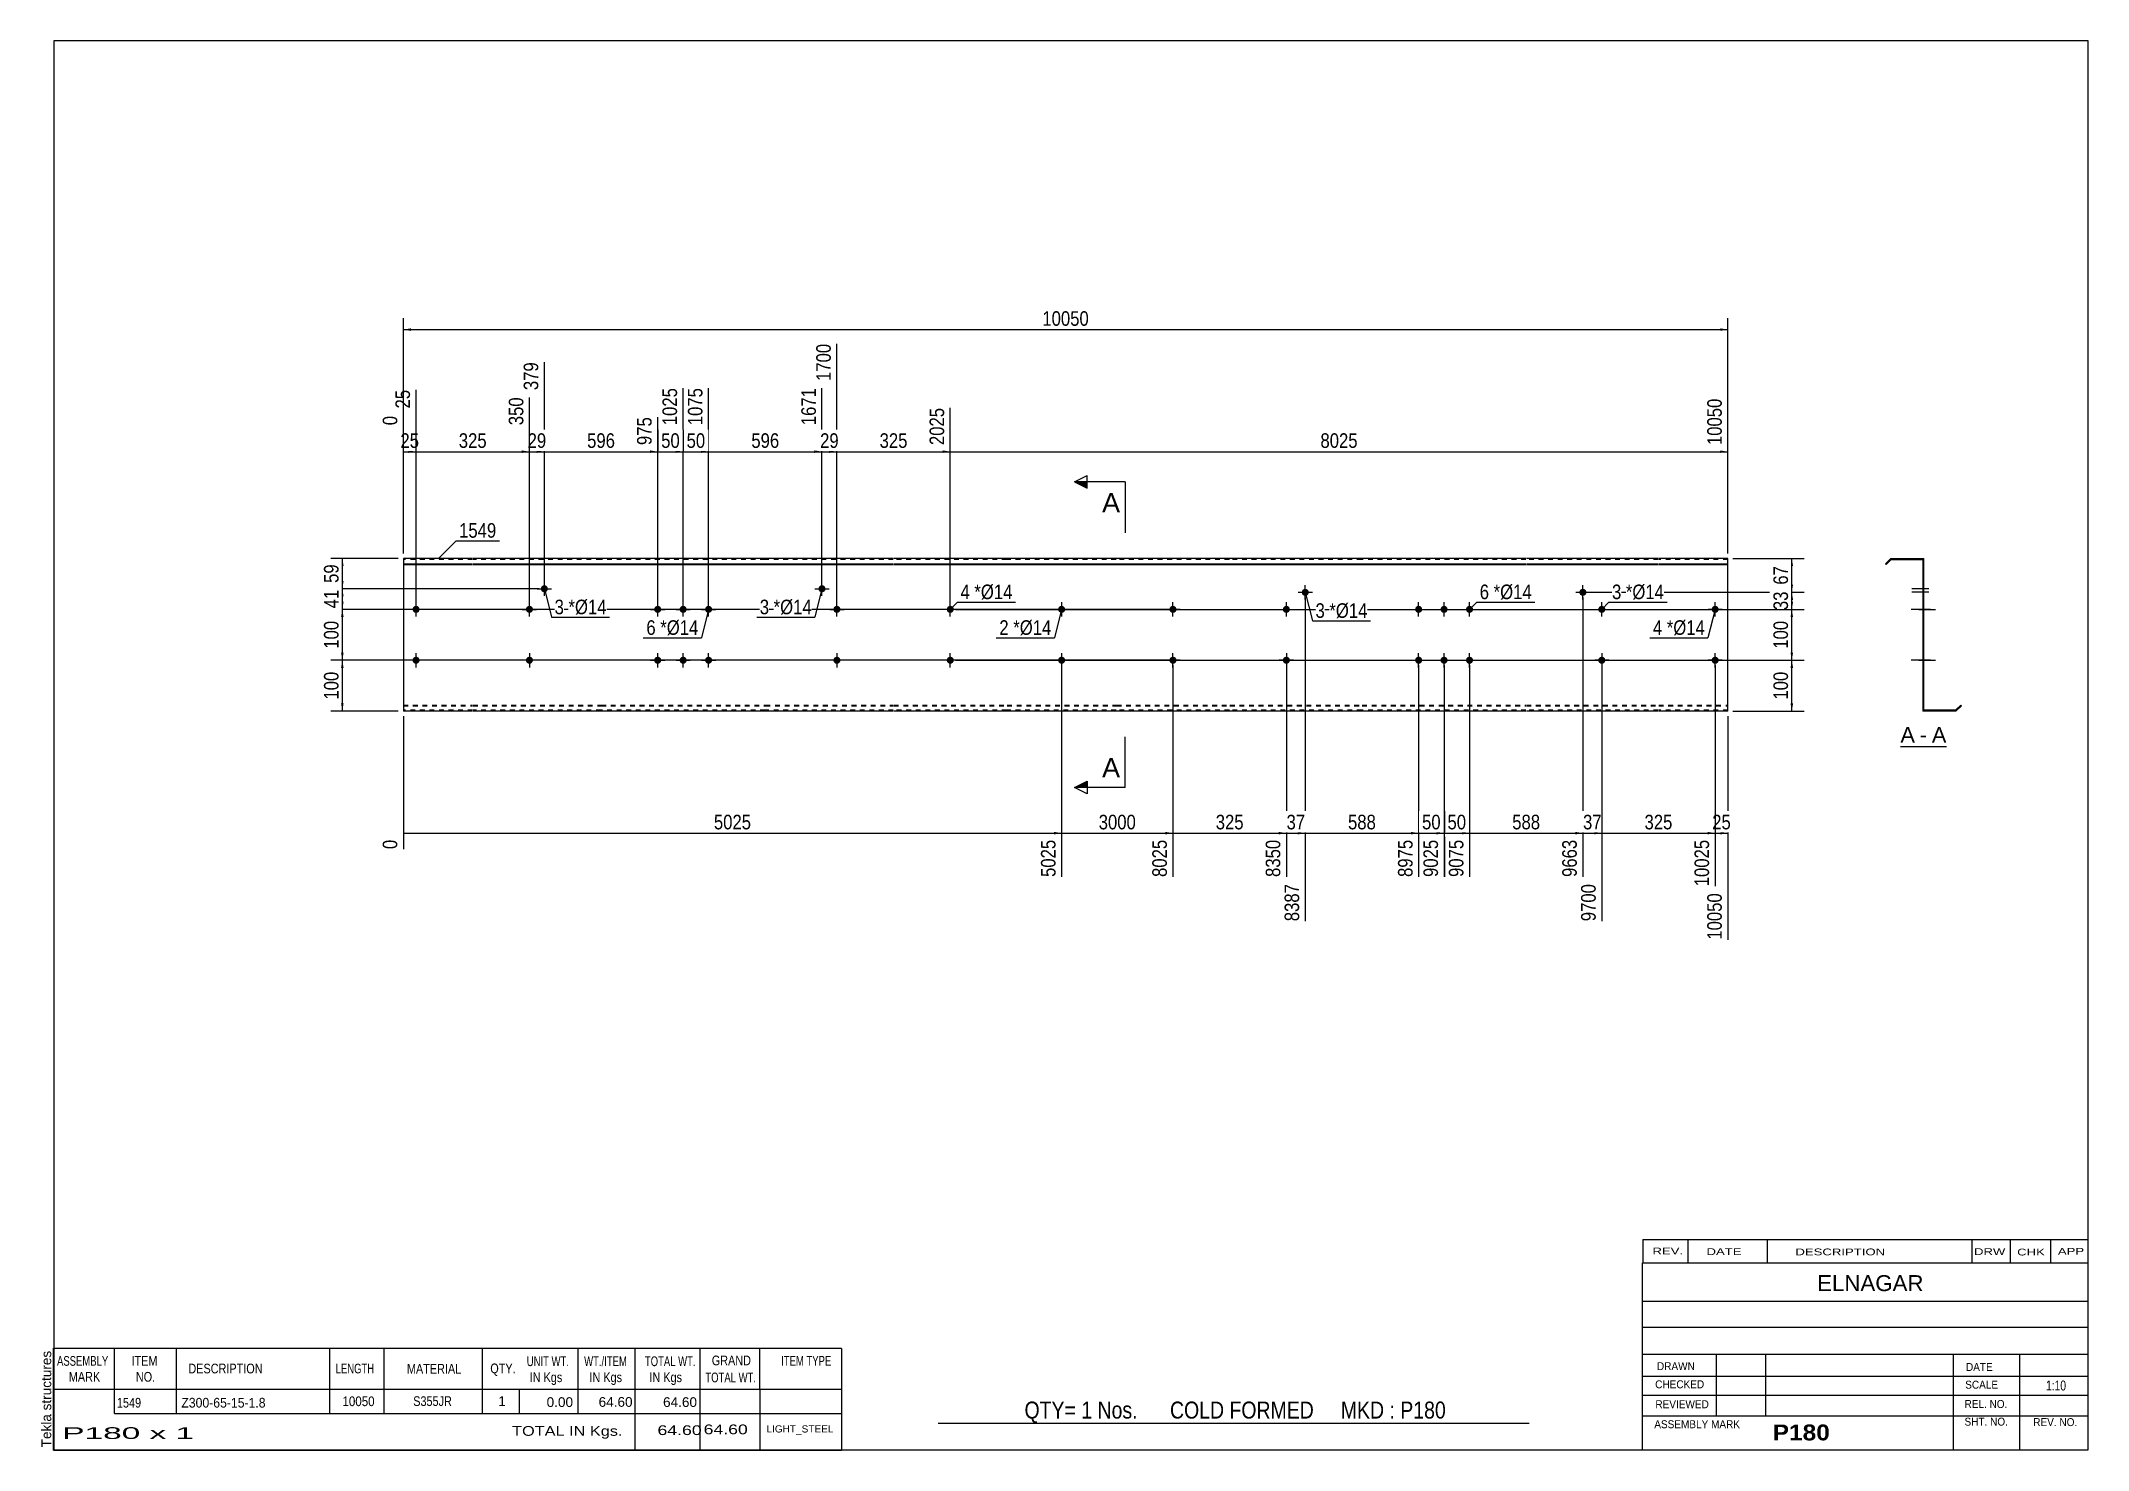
# Model space of a CAD drawing. Header units: millimetres. Extents: x -71 to 331, y -160 to 117.
import ezdxf

# ---------------------------------------------------------------- set-up
doc = ezdxf.new("R2010")
doc.units = ezdxf.units.MM
doc.linetypes.add('DXK_LINE_DOT1', pattern=[1.8814, 0.9407, -0.9407])
doc.styles.add('Arial', font='ARIAL.TTF', dxfattribs={"height": 0.2})
doc.styles.add('Arial Bold', font='ARIALBD.TTF', dxfattribs={"height": 0.2})
doc.styles.add('Arial Narrow', font='ARIALN.TTF', dxfattribs={"height": 0.2})

# ---------------------------------------------------------------- blocks, each defined once
blk = doc.blocks.new('Unknown-627191733-2146')
at = {"color": 5, "linetype": 'Continuous'}
for p, q in [((331.25, 116.75), (-68.75, 116.75)), ((-68.75, 116.75), (-68.75, -160.25)), ((331.25, -160.25), (331.25, 116.75)), ((-68.75, -160.25), (331.25, -160.25))]:
    blk.add_line(p, q, dxfattribs=at)
at = {"color": 174, "linetype": 'Continuous', "style": 'Arial'}
blk.add_text('Tekla structures', height=1.9102, rotation=90, dxfattribs=at).set_placement((-69.25, -159.75))
blk = doc.blocks.new('Unknown-627191733-12 - 1243')
at = {"color": 7, "linetype": 'Continuous'}
blk.add_line((294.36, -21.95), (303.39, -21.95), dxfattribs=at)
at = {"color": 0, "linetype": 'Continuous'}
blk.add_wipeout([(297.2, -21.2), (297.2, -18), (294.36, -18), (294.36, -21.2)], dxfattribs=at)
blk.add_wipeout([(299.58, -21.2), (299.58, -18), (298.16, -18), (298.16, -21.2)], dxfattribs=at)
at = {"color": 96, "linetype": 'Continuous', "style": 'Arial'}
blk.add_text('A', height=3.06, dxfattribs=at).set_placement((294.36, -21.2))
at = {"color": 0, "linetype": 'Continuous'}
blk.add_wipeout([(303.39, -21.2), (303.39, -18), (300.54, -18), (300.54, -21.2)], dxfattribs=at)
at = {"color": 96, "linetype": 'Continuous', "style": 'Arial'}
for s, p in [('-', (298.16, -21.2)), ('A', (300.54, -21.2))]:
    blk.add_text(s, height=3.06, dxfattribs=at).set_placement(p)
blk = doc.blocks.new('Bolt-627191733-1223 - 1203')
at = {"linetype": 'Continuous'}
for points in [[(198.93, 5, -1), (200.33, 5, -1)], [(203.93, 5, -1), (205.33, 5, -1)], [(208.93, 5, -1), (210.33, 5, -1)], [(198.93, -5, -1), (200.33, -5, -1)], [(203.93, -5, -1), (205.33, -5, -1)], [(208.93, -5, -1), (210.33, -5, -1)]]:
    blk.add_hatch(color=3, dxfattribs=at).paths.add_polyline_path(points)
at = {"color": 3, "linetype": 'Continuous'}
for p, q in [((198.23, 5), (201.03, 5)), ((199.63, 3.6), (199.63, 6.4)), ((203.23, 5), (206.03, 5)), ((204.63, 3.6), (204.63, 6.4)), ((208.23, 5), (211.03, 5)), ((209.63, 3.6), (209.63, 6.4)), ((199.63, -6.4), (199.63, -3.6)), ((204.63, -6.4), (204.63, -3.6)), ((209.63, -6.4), (209.63, -3.6)), ((198.23, -5), (201.03, -5)), ((203.23, -5), (206.03, -5)), ((208.23, -5), (211.03, -5))]:
    blk.add_line(p, q, dxfattribs=at)
blk = doc.blocks.new('Part-627191733-1218 - 1203')
at = {"color": 2, "linetype": 'Continuous'}
for p, q in [((0, 15), (0, -15)), ((13.6, 15), (0, 15)), ((0, 13.94), (13.6, 13.94)), ((0, 13.81), (13.6, 13.81)), ((38.82, 15), (13.7, 15)), ((13.7, 13.94), (38.82, 13.94)), ((13.7, 13.81), (38.82, 13.81)), ((71.11, 15), (38.92, 15)), ((38.92, 13.94), (71.11, 13.94)), ((38.92, 13.81), (71.11, 13.81)), ((96.33, 15), (71.21, 15)), ((71.21, 13.94), (96.33, 13.94)), ((71.21, 13.81), (96.33, 13.81)), ((118.63, 15), (96.43, 15)), ((96.43, 13.94), (118.63, 13.94)), ((96.43, 13.81), (118.63, 13.81)), ((140.13, 15), (118.73, 15)), ((118.73, 13.94), (140.13, 13.94)), ((118.73, 13.81), (140.13, 13.81)), ((162.42, 15), (140.23, 15)), ((140.23, 13.94), (162.42, 13.94)), ((140.23, 13.81), (162.42, 13.81)), ((188.43, 15), (162.52, 15)), ((162.52, 13.94), (188.43, 13.94)), ((162.52, 13.81), (188.43, 13.81)), ((220.72, 15), (188.53, 15)), ((188.53, 13.94), (220.72, 13.94)), ((188.53, 13.81), (220.72, 13.81)), ((246.73, 15), (220.82, 15)), ((220.82, 13.94), (246.73, 13.94)), ((220.82, 13.81), (246.73, 13.81)), ((260.43, 15), (246.83, 15)), ((246.83, 13.94), (260.43, 13.94)), ((246.83, 13.81), (260.43, 13.81)), ((260.43, 13.94), (260.43, 15)), ((260.43, -15), (260.43, 13.94)), ((13.6, -15), (0, -15)), ((38.82, -15), (13.7, -15)), ((71.11, -15), (38.92, -15)), ((96.33, -15), (71.21, -15)), ((118.63, -15), (96.43, -15)), ((140.13, -15), (118.73, -15)), ((162.42, -15), (140.23, -15)), ((188.43, -15), (162.52, -15)), ((220.72, -15), (188.53, -15)), ((246.73, -15), (220.82, -15)), ((260.43, -15), (246.83, -15))]:
    blk.add_line(p, q, dxfattribs=at)
at = {"color": 7, "linetype": 'DXK_LINE_DOT1'}
for p, q in [((13.6, 14.82), (0, 14.82)), ((38.82, 14.82), (13.7, 14.82)), ((71.11, 14.82), (38.92, 14.82)), ((96.33, 14.82), (71.21, 14.82)), ((118.63, 14.82), (96.43, 14.82)), ((140.13, 14.82), (118.73, 14.82)), ((162.42, 14.82), (140.23, 14.82)), ((188.43, 14.82), (162.52, 14.82)), ((220.72, 14.82), (188.53, 14.82)), ((246.73, 14.82), (220.82, 14.82)), ((260.43, 14.82), (246.83, 14.82)), ((0, -13.81), (13.6, -13.81)), ((0, -13.94), (13.6, -13.94)), ((13.6, -14.82), (0, -14.82)), ((13.7, -13.81), (38.82, -13.81)), ((13.7, -13.94), (38.82, -13.94)), ((38.82, -14.82), (13.7, -14.82)), ((38.92, -13.81), (71.11, -13.81)), ((38.92, -13.94), (71.11, -13.94)), ((71.11, -14.82), (38.92, -14.82)), ((71.21, -13.81), (96.33, -13.81)), ((71.21, -13.94), (96.33, -13.94)), ((96.33, -14.82), (71.21, -14.82)), ((96.43, -13.81), (118.63, -13.81)), ((96.43, -13.94), (118.63, -13.94)), ((118.63, -14.82), (96.43, -14.82)), ((118.73, -13.81), (140.13, -13.81)), ((118.73, -13.94), (140.13, -13.94)), ((140.13, -14.82), (118.73, -14.82)), ((140.23, -13.81), (162.42, -13.81)), ((140.23, -13.94), (162.42, -13.94)), ((162.42, -14.82), (140.23, -14.82)), ((162.52, -13.81), (188.43, -13.81)), ((162.52, -13.94), (188.43, -13.94)), ((188.43, -14.82), (162.52, -14.82)), ((188.53, -13.81), (220.72, -13.81)), ((188.53, -13.94), (220.72, -13.94)), ((220.72, -14.82), (188.53, -14.82)), ((220.82, -13.81), (246.73, -13.81)), ((220.82, -13.94), (246.73, -13.94)), ((246.73, -14.82), (220.82, -14.82)), ((246.83, -13.81), (260.43, -13.81)), ((246.83, -13.94), (260.43, -13.94)), ((260.43, -14.82), (246.83, -14.82))]:
    blk.add_line(p, q, dxfattribs=at)
blk = doc.blocks.new('Bolt-627191733-1219 - 1203')
at = {"linetype": 'Continuous'}
blk.add_hatch(color=3, dxfattribs=at).paths.add_polyline_path([(27.02, 9.05, -1), (28.42, 9.05, -1)])
at = {"color": 3, "linetype": 'Continuous'}
for p, q in [((26.32, 9.05), (29.12, 9.05)), ((27.72, 7.65), (27.72, 10.45))]:
    blk.add_line(p, q, dxfattribs=at)
blk = doc.blocks.new('Bolt-627191733-1220 - 1203')
at = {"linetype": 'Continuous'}
blk.add_hatch(color=3, dxfattribs=at).paths.add_polyline_path([(81.61, 9.05, -1), (83.01, 9.05, -1)])
at = {"color": 3, "linetype": 'Continuous'}
for p, q in [((80.91, 9.05), (83.71, 9.05)), ((82.31, 7.65), (82.31, 10.45))]:
    blk.add_line(p, q, dxfattribs=at)
blk = doc.blocks.new('Bolt-627191733-1221 - 1203')
at = {"linetype": 'Continuous'}
blk.add_hatch(color=3, dxfattribs=at).paths.add_polyline_path([(25.49, -5, -1), (24.09, -5, -1)])
at = {"color": 3, "linetype": 'Continuous'}
for p, q in [((24.79, -3.6), (24.79, -6.4)), ((26.19, -5), (23.39, -5))]:
    blk.add_line(p, q, dxfattribs=at)
blk = doc.blocks.new('Bolt-627191733-1222 - 1203')
at = {"linetype": 'Continuous'}
for points in [[(49.31, 5, -1), (50.71, 5, -1)], [(54.31, 5, -1), (55.71, 5, -1)], [(59.31, 5, -1), (60.71, 5, -1)], [(49.31, -5, -1), (50.71, -5, -1)], [(54.31, -5, -1), (55.71, -5, -1)], [(59.31, -5, -1), (60.71, -5, -1)]]:
    blk.add_hatch(color=3, dxfattribs=at).paths.add_polyline_path(points)
at = {"color": 3, "linetype": 'Continuous'}
for p, q in [((48.61, 5), (51.41, 5)), ((50.01, 3.6), (50.01, 6.4)), ((53.61, 5), (56.41, 5)), ((55.01, 3.6), (55.01, 6.4)), ((58.61, 5), (61.41, 5)), ((60.01, 3.6), (60.01, 6.4)), ((50.01, -6.4), (50.01, -3.6)), ((55.01, -6.4), (55.01, -3.6)), ((60.01, -6.4), (60.01, -3.6)), ((48.61, -5), (51.41, -5)), ((53.61, -5), (56.41, -5)), ((58.61, -5), (61.41, -5))]:
    blk.add_line(p, q, dxfattribs=at)
blk = doc.blocks.new('Bolt-627191733-1224 - 1203')
at = {"linetype": 'Continuous'}
blk.add_hatch(color=3, dxfattribs=at).paths.add_polyline_path([(176.63, 8.35, -1), (178.03, 8.35, -1)])
at = {"color": 3, "linetype": 'Continuous'}
for p, q in [((175.93, 8.35), (178.73, 8.35)), ((177.33, 6.95), (177.33, 9.75))]:
    blk.add_line(p, q, dxfattribs=at)
blk = doc.blocks.new('Bolt-627191733-1225 - 1203')
at = {"linetype": 'Continuous'}
blk.add_hatch(color=3, dxfattribs=at).paths.add_polyline_path([(231.22, 8.35, -1), (232.62, 8.35, -1)])
at = {"color": 3, "linetype": 'Continuous'}
for p, q in [((230.52, 8.35), (233.32, 8.35)), ((231.92, 6.95), (231.92, 9.75))]:
    blk.add_line(p, q, dxfattribs=at)
blk = doc.blocks.new('Bolt-627191733-1226 - 1203')
at = {"linetype": 'Continuous'}
blk.add_hatch(color=3, dxfattribs=at).paths.add_polyline_path([(174.32, -5, -1), (172.92, -5, -1)])
at = {"color": 3, "linetype": 'Continuous'}
for p, q in [((173.62, -3.6), (173.62, -6.4)), ((175.02, -5), (172.22, -5))]:
    blk.add_line(p, q, dxfattribs=at)
blk = doc.blocks.new('Bolt-627191733-1227 - 1203')
at = {"linetype": 'Continuous'}
blk.add_hatch(color=3, dxfattribs=at).paths.add_polyline_path([(172.92, 5, -1), (174.32, 5, -1)])
at = {"color": 3, "linetype": 'Continuous'}
for p, q in [((172.22, 5), (175.02, 5)), ((173.62, 3.6), (173.62, 6.4))]:
    blk.add_line(p, q, dxfattribs=at)
blk = doc.blocks.new('Bolt-627191733-1228 - 1203')
at = {"linetype": 'Continuous'}
for points in [[(130.13, 5, -1), (128.73, 5, -1)], [(130.13, -5, -1), (128.73, -5, -1)]]:
    blk.add_hatch(color=3, dxfattribs=at).paths.add_polyline_path(points)
at = {"color": 3, "linetype": 'Continuous'}
for p, q in [((130.83, 5), (128.03, 5)), ((129.43, 6.4), (129.43, 3.6)), ((129.43, -3.6), (129.43, -6.4)), ((130.83, -5), (128.03, -5))]:
    blk.add_line(p, q, dxfattribs=at)
blk = doc.blocks.new('Bolt-627191733-1229 - 1203')
at = {"linetype": 'Continuous'}
blk.add_hatch(color=3, dxfattribs=at).paths.add_polyline_path([(24.09, 5, -1), (25.49, 5, -1)])
at = {"color": 3, "linetype": 'Continuous'}
for p, q in [((23.39, 5), (26.19, 5)), ((24.79, 3.6), (24.79, 6.4))]:
    blk.add_line(p, q, dxfattribs=at)
blk = doc.blocks.new('Bolt-627191733-1230 - 1203')
at = {"linetype": 'Continuous'}
blk.add_hatch(color=3, dxfattribs=at).paths.add_polyline_path([(234.94, 5, -1), (236.34, 5, -1)])
at = {"color": 3, "linetype": 'Continuous'}
for p, q in [((234.24, 5), (237.04, 5)), ((235.64, 3.6), (235.64, 6.4))]:
    blk.add_line(p, q, dxfattribs=at)
blk = doc.blocks.new('Bolt-627191733-1231 - 1203')
at = {"linetype": 'Continuous'}
blk.add_hatch(color=3, dxfattribs=at).paths.add_polyline_path([(236.34, -5, -1), (234.94, -5, -1)])
at = {"color": 3, "linetype": 'Continuous'}
for p, q in [((235.64, -3.6), (235.64, -6.4)), ((237.04, -5), (234.24, -5))]:
    blk.add_line(p, q, dxfattribs=at)
blk = doc.blocks.new('Bolt-627191733-1232 - 1203')
at = {"linetype": 'Continuous'}
for points in [[(150.62, 5, -1), (152.02, 5, -1)], [(257.23, 5, -1), (258.63, 5, -1)]]:
    blk.add_hatch(color=3, dxfattribs=at).paths.add_polyline_path(points)
at = {"color": 3, "linetype": 'Continuous'}
for p, q in [((152.72, 5), (149.92, 5)), ((151.32, 3.6), (151.32, 6.4)), ((259.33, 5), (256.53, 5)), ((257.93, 3.6), (257.93, 6.4))]:
    blk.add_line(p, q, dxfattribs=at)
blk = doc.blocks.new('Bolt-627191733-1233 - 1203')
at = {"linetype": 'Continuous'}
for points in [[(150.62, -5, -1), (152.02, -5, -1)], [(257.23, -5, -1), (258.63, -5, -1)]]:
    blk.add_hatch(color=3, dxfattribs=at).paths.add_polyline_path(points)
at = {"color": 3, "linetype": 'Continuous'}
for p, q in [((151.32, -6.4), (151.32, -3.6)), ((257.93, -6.4), (257.93, -3.6)), ((152.72, -5), (149.92, -5)), ((259.33, -5), (256.53, -5))]:
    blk.add_line(p, q, dxfattribs=at)
blk = doc.blocks.new('Bolt-627191733-1234 - 1203')
at = {"linetype": 'Continuous'}
blk.add_hatch(color=3, dxfattribs=at).paths.add_polyline_path([(84.54, 5, -1), (85.94, 5, -1)])
at = {"color": 3, "linetype": 'Continuous'}
for p, q in [((83.84, 5), (86.64, 5)), ((85.24, 3.6), (85.24, 6.4))]:
    blk.add_line(p, q, dxfattribs=at)
blk = doc.blocks.new('Bolt-627191733-1235 - 1203')
at = {"linetype": 'Continuous'}
blk.add_hatch(color=3, dxfattribs=at).paths.add_polyline_path([(85.94, -5, -1), (84.54, -5, -1)])
at = {"color": 3, "linetype": 'Continuous'}
for p, q in [((85.24, -3.6), (85.24, -6.4)), ((86.64, -5), (83.84, -5))]:
    blk.add_line(p, q, dxfattribs=at)
blk = doc.blocks.new('Bolt-627191733-1236 - 1203')
at = {"linetype": 'Continuous'}
for points in [[(1.8, 5, -1), (3.2, 5, -1)], [(106.83, 5, -1), (108.23, 5, -1)]]:
    blk.add_hatch(color=3, dxfattribs=at).paths.add_polyline_path(points)
at = {"color": 3, "linetype": 'Continuous'}
for p, q in [((3.9, 5), (1.1, 5)), ((2.5, 3.6), (2.5, 6.4)), ((108.93, 5), (106.13, 5)), ((107.53, 3.6), (107.53, 6.4))]:
    blk.add_line(p, q, dxfattribs=at)
blk = doc.blocks.new('Bolt-627191733-1237 - 1203')
at = {"linetype": 'Continuous'}
for points in [[(1.8, -5, -1), (3.2, -5, -1)], [(106.83, -5, -1), (108.23, -5, -1)]]:
    blk.add_hatch(color=3, dxfattribs=at).paths.add_polyline_path(points)
at = {"color": 3, "linetype": 'Continuous'}
for p, q in [((2.5, -6.4), (2.5, -3.6)), ((107.53, -6.4), (107.53, -3.6)), ((3.9, -5), (1.1, -5)), ((108.93, -5), (106.13, -5))]:
    blk.add_line(p, q, dxfattribs=at)
blk = doc.blocks.new('Bolt-627191733-1248 - 1243')
at = {"linetype": 'Continuous'}
blk.add_hatch(color=3, dxfattribs=at).paths.add_polyline_path([(298.96, -5.7), (298.96, -4.3), (298.78, -4.3), (298.78, -5.7)])
at = {"color": 3, "linetype": 'Continuous'}
for p, q in [((298.96, -4.3), (298.78, -4.3)), ((299.76, -5), (298.78, -5)), ((298.96, -5.7), (298.78, -5.7))]:
    blk.add_line(p, q, dxfattribs=at)
blk = doc.blocks.new('Bolt-627191733-1264 - 1243')
at = {"linetype": 'Continuous'}
blk.add_hatch(color=3, dxfattribs=at).paths.add_polyline_path([(298.78, -4.3), (298.78, -5.7), (298.96, -5.7), (298.96, -4.3)])
blk.add_hatch(color=3, dxfattribs=at).paths.add_polyline_path([(298.78, -4.3), (298.78, -5.7), (298.96, -5.7), (298.96, -4.3)])
at = {"color": 3, "linetype": 'Continuous'}
for p, q in [((297.98, -5), (301.28, -5)), ((297.98, -5), (301.28, -5)), ((298.78, -4.3), (298.96, -4.3)), ((298.78, -4.3), (298.96, -4.3)), ((298.78, -5.7), (298.96, -5.7)), ((298.78, -5.7), (298.96, -5.7))]:
    blk.add_line(p, q, dxfattribs=at)
blk = doc.blocks.new('Part-627191733-1245 - 1243')
at = {"color": 2, "linetype": 'Continuous'}
for p, q in [((292.46, 15), (291.4, 13.94)), ((291.4, 13.94), (291.53, 13.81)), ((292.54, 14.82), (291.53, 13.81)), ((292.46, 15), (298.96, 15)), ((292.54, 14.82), (298.78, 14.82)), ((298.78, 14.82), (298.78, -15)), ((298.96, -14.82), (298.96, 15)), ((305.28, -15), (298.78, -15)), ((305.21, -14.82), (298.96, -14.82)), ((305.21, -14.82), (306.21, -13.81)), ((305.28, -15), (306.34, -13.94)), ((306.34, -13.94), (306.21, -13.81))]:
    blk.add_line(p, q, dxfattribs=at)
blk = doc.blocks.new('Bolt-627191733-1246 - 1243')
at = {"linetype": 'Continuous'}
blk.add_hatch(color=3, dxfattribs=at).paths.add_polyline_path([(298.78, 9.75), (298.78, 8.35), (298.96, 8.35), (298.96, 9.75)])
at = {"color": 3, "linetype": 'Continuous'}
for p, q in [((299.91, 9.05), (296.61, 9.05)), ((298.96, 9.75), (298.78, 9.75)), ((298.96, 8.35), (298.78, 8.35))]:
    blk.add_line(p, q, dxfattribs=at)
blk = doc.blocks.new('Bolt-627191733-1247 - 1243')
at = {"linetype": 'Continuous'}
blk.add_hatch(color=3, dxfattribs=at).paths.add_polyline_path([(298.78, 9.75), (298.78, 8.35), (298.96, 8.35), (298.96, 9.75)])
at = {"color": 3, "linetype": 'Continuous'}
for p, q in [((299.91, 9.05), (296.61, 9.05)), ((298.96, 9.75), (298.78, 9.75)), ((298.96, 8.35), (298.78, 8.35))]:
    blk.add_line(p, q, dxfattribs=at)
blk = doc.blocks.new('Bolt-627191733-1249 - 1243')
at = {"linetype": 'Continuous'}
for points in [[(298.78, 5.7), (298.78, 4.3), (298.96, 4.3), (298.96, 5.7)], [(298.78, 5.7), (298.78, 4.3), (298.96, 4.3), (298.96, 5.7)], [(298.78, 5.7), (298.78, 4.3), (298.96, 4.3), (298.96, 5.7)], [(298.78, -4.3), (298.78, -5.7), (298.96, -5.7), (298.96, -4.3)], [(298.78, -4.3), (298.78, -5.7), (298.96, -5.7), (298.96, -4.3)], [(298.78, -4.3), (298.78, -5.7), (298.96, -5.7), (298.96, -4.3)]]:
    blk.add_hatch(color=3, dxfattribs=at).paths.add_polyline_path(points)
at = {"color": 3, "linetype": 'Continuous'}
for p, q in [((300.26, 5), (296.46, 5)), ((300.26, 5), (296.46, 5)), ((300.26, 5), (296.46, 5)), ((298.96, 5.7), (298.78, 5.7)), ((298.96, 5.7), (298.78, 5.7)), ((298.96, 5.7), (298.78, 5.7)), ((298.96, 4.3), (298.78, 4.3)), ((298.96, 4.3), (298.78, 4.3)), ((298.96, 4.3), (298.78, 4.3)), ((300.26, -5), (296.46, -5)), ((300.26, -5), (296.46, -5)), ((300.26, -5), (296.46, -5)), ((298.96, -4.3), (298.78, -4.3)), ((298.96, -4.3), (298.78, -4.3)), ((298.96, -4.3), (298.78, -4.3)), ((298.96, -5.7), (298.78, -5.7)), ((298.96, -5.7), (298.78, -5.7)), ((298.96, -5.7), (298.78, -5.7))]:
    blk.add_line(p, q, dxfattribs=at)
blk = doc.blocks.new('Bolt-627191733-1250 - 1243')
at = {"linetype": 'Continuous'}
for points in [[(298.78, 5.7), (298.78, 4.3), (298.96, 4.3), (298.96, 5.7)], [(298.78, 5.7), (298.78, 4.3), (298.96, 4.3), (298.96, 5.7)], [(298.78, 5.7), (298.78, 4.3), (298.96, 4.3), (298.96, 5.7)], [(298.78, -4.3), (298.78, -5.7), (298.96, -5.7), (298.96, -4.3)], [(298.78, -4.3), (298.78, -5.7), (298.96, -5.7), (298.96, -4.3)], [(298.78, -4.3), (298.78, -5.7), (298.96, -5.7), (298.96, -4.3)]]:
    blk.add_hatch(color=3, dxfattribs=at).paths.add_polyline_path(points)
at = {"color": 3, "linetype": 'Continuous'}
for p, q in [((300.26, 5), (296.46, 5)), ((300.26, 5), (296.46, 5)), ((300.26, 5), (296.46, 5)), ((298.96, 5.7), (298.78, 5.7)), ((298.96, 5.7), (298.78, 5.7)), ((298.96, 5.7), (298.78, 5.7)), ((298.96, 4.3), (298.78, 4.3)), ((298.96, 4.3), (298.78, 4.3)), ((298.96, 4.3), (298.78, 4.3)), ((300.26, -5), (296.46, -5)), ((300.26, -5), (296.46, -5)), ((300.26, -5), (296.46, -5)), ((298.96, -4.3), (298.78, -4.3)), ((298.96, -4.3), (298.78, -4.3)), ((298.96, -4.3), (298.78, -4.3)), ((298.96, -5.7), (298.78, -5.7)), ((298.96, -5.7), (298.78, -5.7)), ((298.96, -5.7), (298.78, -5.7))]:
    blk.add_line(p, q, dxfattribs=at)
blk = doc.blocks.new('Bolt-627191733-1251 - 1243')
at = {"linetype": 'Continuous'}
blk.add_hatch(color=3, dxfattribs=at).paths.add_polyline_path([(298.78, 9.05), (298.78, 7.65), (298.96, 7.65), (298.96, 9.05)])
at = {"color": 3, "linetype": 'Continuous'}
for p, q in [((299.91, 8.35), (296.61, 8.35)), ((298.96, 9.05), (298.78, 9.05)), ((298.96, 7.65), (298.78, 7.65))]:
    blk.add_line(p, q, dxfattribs=at)
blk = doc.blocks.new('Bolt-627191733-1252 - 1243')
at = {"linetype": 'Continuous'}
blk.add_hatch(color=3, dxfattribs=at).paths.add_polyline_path([(298.78, 9.05), (298.78, 7.65), (298.96, 7.65), (298.96, 9.05)])
at = {"color": 3, "linetype": 'Continuous'}
for p, q in [((299.91, 8.35), (296.61, 8.35)), ((298.96, 9.05), (298.78, 9.05)), ((298.96, 7.65), (298.78, 7.65))]:
    blk.add_line(p, q, dxfattribs=at)
blk = doc.blocks.new('Bolt-627191733-1253 - 1243')
at = {"linetype": 'Continuous'}
blk.add_hatch(color=3, dxfattribs=at).paths.add_polyline_path([(298.96, -5.7), (298.96, -4.3), (298.78, -4.3), (298.78, -5.7)])
at = {"color": 3, "linetype": 'Continuous'}
for p, q in [((298.96, -4.3), (298.78, -4.3)), ((299.76, -5), (298.78, -5)), ((298.96, -5.7), (298.78, -5.7))]:
    blk.add_line(p, q, dxfattribs=at)
blk = doc.blocks.new('Bolt-627191733-1254 - 1243')
at = {"linetype": 'Continuous'}
blk.add_hatch(color=3, dxfattribs=at).paths.add_polyline_path([(298.78, 5.7), (298.78, 4.3), (298.96, 4.3), (298.96, 5.7)])
at = {"color": 3, "linetype": 'Continuous'}
for p, q in [((299.91, 5), (296.61, 5)), ((298.96, 5.7), (298.78, 5.7)), ((298.96, 4.3), (298.78, 4.3))]:
    blk.add_line(p, q, dxfattribs=at)
blk = doc.blocks.new('Bolt-627191733-1255 - 1243')
at = {"linetype": 'Continuous'}
for points in [[(298.96, 4.3), (298.96, 5.7), (298.78, 5.7), (298.78, 4.3)], [(298.96, -5.7), (298.96, -4.3), (298.78, -4.3), (298.78, -5.7)]]:
    blk.add_hatch(color=3, dxfattribs=at).paths.add_polyline_path(points)
at = {"color": 3, "linetype": 'Continuous'}
for p, q in [((298.96, 5), (296.78, 5)), ((298.96, 5.7), (298.78, 5.7)), ((298.96, 4.3), (298.78, 4.3)), ((298.96, -5), (296.78, -5)), ((298.96, -4.3), (298.78, -4.3)), ((298.96, -5.7), (298.78, -5.7))]:
    blk.add_line(p, q, dxfattribs=at)
blk = doc.blocks.new('Bolt-627191733-1256 - 1243')
at = {"linetype": 'Continuous'}
blk.add_hatch(color=3, dxfattribs=at).paths.add_polyline_path([(298.78, 5.7), (298.78, 4.3), (298.96, 4.3), (298.96, 5.7)])
at = {"color": 3, "linetype": 'Continuous'}
for p, q in [((299.91, 5), (296.61, 5)), ((298.96, 5.7), (298.78, 5.7)), ((298.96, 4.3), (298.78, 4.3))]:
    blk.add_line(p, q, dxfattribs=at)
blk = doc.blocks.new('Bolt-627191733-1257 - 1243')
at = {"linetype": 'Continuous'}
blk.add_hatch(color=3, dxfattribs=at).paths.add_polyline_path([(298.78, 5.7), (298.78, 4.3), (298.96, 4.3), (298.96, 5.7)])
at = {"color": 3, "linetype": 'Continuous'}
for p, q in [((299.91, 5), (296.61, 5)), ((298.96, 5.7), (298.78, 5.7)), ((298.96, 4.3), (298.78, 4.3))]:
    blk.add_line(p, q, dxfattribs=at)
blk = doc.blocks.new('Bolt-627191733-1258 - 1243')
at = {"linetype": 'Continuous'}
blk.add_hatch(color=3, dxfattribs=at).paths.add_polyline_path([(298.96, -5.7), (298.96, -4.3), (298.78, -4.3), (298.78, -5.7)])
at = {"color": 3, "linetype": 'Continuous'}
for p, q in [((298.96, -4.3), (298.78, -4.3)), ((299.76, -5), (298.78, -5)), ((298.96, -5.7), (298.78, -5.7))]:
    blk.add_line(p, q, dxfattribs=at)
blk = doc.blocks.new('Bolt-627191733-1259 - 1243')
at = {"linetype": 'Continuous'}
blk.add_hatch(color=3, dxfattribs=at).paths.add_polyline_path([(298.78, 5.7), (298.78, 4.3), (298.96, 4.3), (298.96, 5.7)])
blk.add_hatch(color=3, dxfattribs=at).paths.add_polyline_path([(298.78, 5.7), (298.78, 4.3), (298.96, 4.3), (298.96, 5.7)])
at = {"color": 3, "linetype": 'Continuous'}
for p, q in [((297.98, 5), (301.28, 5)), ((297.98, 5), (301.28, 5)), ((298.78, 5.7), (298.96, 5.7)), ((298.78, 5.7), (298.96, 5.7)), ((298.78, 4.3), (298.96, 4.3)), ((298.78, 4.3), (298.96, 4.3))]:
    blk.add_line(p, q, dxfattribs=at)
blk = doc.blocks.new('Bolt-627191733-1260 - 1243')
at = {"linetype": 'Continuous'}
blk.add_hatch(color=3, dxfattribs=at).paths.add_polyline_path([(298.78, -4.3), (298.78, -5.7), (298.96, -5.7), (298.96, -4.3)])
blk.add_hatch(color=3, dxfattribs=at).paths.add_polyline_path([(298.78, -4.3), (298.78, -5.7), (298.96, -5.7), (298.96, -4.3)])
at = {"color": 3, "linetype": 'Continuous'}
for p, q in [((297.98, -5), (301.28, -5)), ((297.98, -5), (301.28, -5)), ((298.78, -4.3), (298.96, -4.3)), ((298.78, -4.3), (298.96, -4.3)), ((298.78, -5.7), (298.96, -5.7)), ((298.78, -5.7), (298.96, -5.7))]:
    blk.add_line(p, q, dxfattribs=at)
blk = doc.blocks.new('Bolt-627191733-1261 - 1243')
at = {"linetype": 'Continuous'}
blk.add_hatch(color=3, dxfattribs=at).paths.add_polyline_path([(298.78, 5.7), (298.78, 4.3), (298.96, 4.3), (298.96, 5.7)])
at = {"color": 3, "linetype": 'Continuous'}
for p, q in [((299.91, 5), (296.61, 5)), ((298.96, 5.7), (298.78, 5.7)), ((298.96, 4.3), (298.78, 4.3))]:
    blk.add_line(p, q, dxfattribs=at)
blk = doc.blocks.new('Bolt-627191733-1262 - 1243')
at = {"linetype": 'Continuous'}
blk.add_hatch(color=3, dxfattribs=at).paths.add_polyline_path([(298.96, -5.7), (298.96, -4.3), (298.78, -4.3), (298.78, -5.7)])
at = {"color": 3, "linetype": 'Continuous'}
for p, q in [((298.96, -4.3), (298.78, -4.3)), ((299.76, -5), (298.78, -5)), ((298.96, -5.7), (298.78, -5.7))]:
    blk.add_line(p, q, dxfattribs=at)
blk = doc.blocks.new('Bolt-627191733-1263 - 1243')
at = {"linetype": 'Continuous'}
blk.add_hatch(color=3, dxfattribs=at).paths.add_polyline_path([(298.78, 5.7), (298.78, 4.3), (298.96, 4.3), (298.96, 5.7)])
blk.add_hatch(color=3, dxfattribs=at).paths.add_polyline_path([(298.78, 5.7), (298.78, 4.3), (298.96, 4.3), (298.96, 5.7)])
at = {"color": 3, "linetype": 'Continuous'}
for p, q in [((297.98, 5), (301.28, 5)), ((297.98, 5), (301.28, 5)), ((298.78, 5.7), (298.96, 5.7)), ((298.78, 5.7), (298.96, 5.7)), ((298.78, 4.3), (298.96, 4.3)), ((298.78, 4.3), (298.96, 4.3))]:
    blk.add_line(p, q, dxfattribs=at)
blk = doc.blocks.new('StraightDimension-627191733-1336 - 1203')
at = {"linetype": 'Continuous'}
blk.add_hatch(color=7, dxfattribs=at).paths.add_polyline_path([(80.81, 36.25), (82.31, 36), (80.81, 35.75)])
at = {"color": 7, "linetype": 'Continuous'}
for p, q in [((60.01, 6), (60.01, 48.51)), ((82.31, 10.05), (82.31, 48.51)), ((60.01, 36), (82.31, 36))]:
    blk.add_line(p, q, dxfattribs=at)
at = {"color": 0, "linetype": 'Continuous'}
blk.add_wipeout([(81.71, 49.11), (77.51, 49.11), (77.51, 40.6), (81.71, 40.6)], dxfattribs=at)
at = {"color": 0}
blk.add_wipeout([(74.5, 36.15), (74.5, 40.35), (67.82, 40.35), (67.82, 36.15)], dxfattribs=at)
at = {"color": 3, "linetype": 'Continuous', "style": 'Arial Narrow'}
blk.add_text('1671', height=2.863, rotation=90.0002, dxfattribs=at).set_placement((81.11, 41.2))
at = {"color": 3, "style": 'Arial Narrow'}
blk.add_text('596', height=2.863, dxfattribs=at).set_placement((68.42, 36.75))
blk = doc.blocks.new('StraightDimension-627191733-1289 - 1203')
at = {"linetype": 'Continuous'}
blk.add_hatch(color=7, dxfattribs=at).paths.add_polyline_path([(149.82, -38.75), (151.32, -39), (149.82, -39.25)])
at = {"color": 7, "linetype": 'Continuous'}
for p, q in [((129.43, -6), (129.43, -47.61)), ((151.32, -6), (151.32, -47.61)), ((129.43, -39), (151.32, -39))]:
    blk.add_line(p, q, dxfattribs=at)
at = {"color": 0}
blk.add_wipeout([(144.63, -38.85), (144.63, -34.65), (136.12, -34.65), (136.12, -38.85)], dxfattribs=at)
at = {"color": 3, "style": 'Arial Narrow'}
blk.add_text('3000', height=2.863, dxfattribs=at).set_placement((136.72, -38.25))
at = {"color": 0, "linetype": 'Continuous'}
blk.add_wipeout([(150.72, -39.7), (146.52, -39.7), (146.52, -48.21), (150.72, -48.21)], dxfattribs=at)
at = {"color": 3, "linetype": 'Continuous', "style": 'Arial Narrow'}
blk.add_text('8025', height=2.863, rotation=90.0002, dxfattribs=at).set_placement((150.12, -47.61))
blk = doc.blocks.new('StraightDimension-627191733-1284 - 1203')
at = {"linetype": 'Continuous'}
blk.add_hatch(color=7, dxfattribs=at).paths.add_polyline_path([(208.13, -38.75), (209.63, -39), (208.13, -39.25)])
at = {"color": 7, "linetype": 'Continuous'}
for p, q in [((204.63, -6), (204.63, -47.61)), ((209.63, -6), (209.63, -47.61)), ((204.63, -39), (209.63, -39))]:
    blk.add_line(p, q, dxfattribs=at)
at = {"color": 0}
blk.add_wipeout([(209.55, -38.85), (209.55, -34.65), (204.7, -34.65), (204.7, -38.85)], dxfattribs=at)
at = {"color": 0, "linetype": 'Continuous'}
blk.add_wipeout([(209.03, -39.7), (204.83, -39.7), (204.83, -48.21), (209.03, -48.21)], dxfattribs=at)
at = {"color": 3, "style": 'Arial Narrow'}
blk.add_text('50', height=2.863, dxfattribs=at).set_placement((205.3, -38.25))
at = {"color": 3, "linetype": 'Continuous', "style": 'Arial Narrow'}
blk.add_text('9075', height=2.863, rotation=90.0002, dxfattribs=at).set_placement((208.43, -47.61))
blk = doc.blocks.new('StraightDimension-627191733-1283 - 1203')
at = {"linetype": 'Continuous'}
blk.add_hatch(color=7, dxfattribs=at).paths.add_polyline_path([(230.42, -38.75), (231.92, -39), (230.42, -39.25)])
at = {"color": 7, "linetype": 'Continuous'}
for p, q in [((231.92, 7.35), (231.92, -47.61)), ((209.63, -6), (209.63, -47.61)), ((209.63, -39), (231.92, -39))]:
    blk.add_line(p, q, dxfattribs=at)
at = {"color": 0}
blk.add_wipeout([(224.12, -38.85), (224.12, -34.65), (217.43, -34.65), (217.43, -38.85)], dxfattribs=at)
at = {"color": 0, "linetype": 'Continuous'}
blk.add_wipeout([(231.32, -39.7), (227.12, -39.7), (227.12, -48.21), (231.32, -48.21)], dxfattribs=at)
at = {"color": 3, "style": 'Arial Narrow'}
blk.add_text('588', height=2.863, dxfattribs=at).set_placement((218.03, -38.25))
at = {"color": 3, "linetype": 'Continuous', "style": 'Arial Narrow'}
blk.add_text('9663', height=2.863, rotation=90.0002, dxfattribs=at).set_placement((230.72, -47.61))
blk = doc.blocks.new('StraightDimension-627191733-1406 - 1203')
at = {"linetype": 'Continuous'}
for points in [[(272.75, -6.5), (273, -5), (273.25, -6.5)], [(273.25, -13.5), (273, -15), (272.75, -13.5)]]:
    blk.add_hatch(color=7, dxfattribs=at).paths.add_polyline_path(points)
at = {"color": 7, "linetype": 'Continuous'}
for p, q in [((108.53, -5), (275.4, -5)), ((273, -15), (273, -5)), ((261.43, -15), (275.4, -15))]:
    blk.add_line(p, q, dxfattribs=at)
at = {"color": 0}
blk.add_wipeout([(272.85, -6.66), (268.65, -6.66), (268.65, -13.34), (272.85, -13.34)], dxfattribs=at)
at = {"color": 3, "style": 'Arial Narrow'}
blk.add_text('100', height=2.863, rotation=90.0002, dxfattribs=at).set_placement((272.25, -12.74))
blk = doc.blocks.new('StraightDimension-627191733-1342 - 1203')
at = {"linetype": 'Continuous'}
blk.add_hatch(color=7, dxfattribs=at).paths.add_polyline_path([(1, 36.25), (2.5, 36), (1, 35.75)])
at = {"color": 7, "linetype": 'Continuous'}
for p, q in [((2.5, 6), (2.5, 48.16)), ((0, 16), (0, 43.03)), ((0, 36), (2.5, 36))]:
    blk.add_line(p, q, dxfattribs=at)
at = {"color": 0, "linetype": 'Continuous'}
blk.add_wipeout([(1.9, 48.76), (-2.3, 48.76), (-2.3, 43.9), (1.9, 43.9)], dxfattribs=at)
at = {"color": 0}
blk.add_wipeout([(3.68, 36.15), (3.68, 40.35), (-1.18, 40.35), (-1.18, 36.15)], dxfattribs=at)
at = {"color": 0, "linetype": 'Continuous'}
blk.add_wipeout([(-0.6, 43.63), (-4.8, 43.63), (-4.8, 40.6), (-0.6, 40.6)], dxfattribs=at)
at = {"color": 3, "linetype": 'Continuous', "style": 'Arial Narrow'}
for s, height, p in [('25', 2.863, (1.3, 44.5)), ('0', 2.86, (-1.2, 41.2))]:
    blk.add_text(s, height=height, rotation=90.0002, dxfattribs=at).set_placement(p)
at = {"color": 3, "style": 'Arial Narrow'}
blk.add_text('25', height=2.863, dxfattribs=at).set_placement((-0.58, 36.75))
blk = doc.blocks.new('StraightDimension-627191733-1282 - 1203')
at = {"linetype": 'Continuous'}
blk.add_hatch(color=7, dxfattribs=at).paths.add_polyline_path([(234.14, -38.75), (235.64, -39), (234.14, -39.25)])
at = {"color": 7, "linetype": 'Continuous'}
for p, q in [((231.92, 7.35), (231.92, -47.61)), ((235.64, -6), (235.64, -56.31)), ((231.92, -39), (235.64, -39))]:
    blk.add_line(p, q, dxfattribs=at)
at = {"color": 0}
blk.add_wipeout([(236.21, -38.85), (236.21, -34.65), (231.35, -34.65), (231.35, -38.85)], dxfattribs=at)
at = {"color": 0, "linetype": 'Continuous'}
blk.add_wipeout([(235.04, -48.4), (230.84, -48.4), (230.84, -56.91), (235.04, -56.91)], dxfattribs=at)
at = {"color": 3, "style": 'Arial Narrow'}
blk.add_text('37', height=2.863, dxfattribs=at).set_placement((231.95, -38.25))
at = {"color": 3, "linetype": 'Continuous', "style": 'Arial Narrow'}
blk.add_text('9700', height=2.863, rotation=90.0002, dxfattribs=at).set_placement((234.44, -56.31))
blk = doc.blocks.new('StraightDimension-627191733-1286 - 1203')
at = {"linetype": 'Continuous'}
blk.add_hatch(color=7, dxfattribs=at).paths.add_polyline_path([(198.13, -38.75), (199.63, -39), (198.13, -39.25)])
at = {"color": 7, "linetype": 'Continuous'}
for p, q in [((177.33, 7.35), (177.33, -56.31)), ((199.63, -6), (199.63, -47.61)), ((177.33, -39), (199.63, -39))]:
    blk.add_line(p, q, dxfattribs=at)
at = {"color": 0}
blk.add_wipeout([(191.82, -38.85), (191.82, -34.65), (185.14, -34.65), (185.14, -38.85)], dxfattribs=at)
at = {"color": 0, "linetype": 'Continuous'}
blk.add_wipeout([(199.03, -39.7), (194.83, -39.7), (194.83, -48.21), (199.03, -48.21)], dxfattribs=at)
at = {"color": 3, "style": 'Arial Narrow'}
blk.add_text('588', height=2.863, dxfattribs=at).set_placement((185.74, -38.25))
at = {"color": 3, "linetype": 'Continuous', "style": 'Arial Narrow'}
blk.add_text('8975', height=2.863, rotation=90.0002, dxfattribs=at).set_placement((198.43, -47.61))
blk = doc.blocks.new('StraightDimension-627191733-1280 - 1203')
at = {"linetype": 'Continuous'}
blk.add_hatch(color=7, dxfattribs=at).paths.add_polyline_path([(258.93, -38.75), (260.43, -39), (258.93, -39.25)])
at = {"color": 7, "linetype": 'Continuous'}
for p, q in [((257.93, -6), (257.93, -49.44)), ((260.43, -16), (260.43, -59.94)), ((257.93, -39), (260.43, -39))]:
    blk.add_line(p, q, dxfattribs=at)
at = {"color": 0}
blk.add_wipeout([(261.61, -38.85), (261.61, -34.65), (256.75, -34.65), (256.75, -38.85)], dxfattribs=at)
at = {"color": 0, "linetype": 'Continuous'}
blk.add_wipeout([(259.83, -50.2), (255.63, -50.2), (255.63, -60.54), (259.83, -60.54)], dxfattribs=at)
at = {"color": 3, "style": 'Arial Narrow'}
blk.add_text('25', height=2.863, dxfattribs=at).set_placement((257.35, -38.25))
at = {"color": 3, "linetype": 'Continuous', "style": 'Arial Narrow'}
blk.add_text('10050', height=2.863, rotation=90.0002, dxfattribs=at).set_placement((259.23, -59.94))
blk = doc.blocks.new('StraightDimension-627191733-1290 - 1203')
at = {"linetype": 'Continuous'}
blk.add_hatch(color=7, dxfattribs=at).paths.add_polyline_path([(127.93, -38.75), (129.43, -39), (127.93, -39.25)])
at = {"color": 7, "linetype": 'Continuous'}
for p, q in [((129.43, -6), (129.43, -47.61)), ((0, -16), (0, -42.13)), ((0, -39), (129.43, -39))]:
    blk.add_line(p, q, dxfattribs=at)
at = {"color": 0}
blk.add_wipeout([(68.97, -38.85), (68.97, -34.65), (60.46, -34.65), (60.46, -38.85)], dxfattribs=at)
at = {"color": 0, "linetype": 'Continuous'}
for points in [[(-0.6, -39.7), (-4.8, -39.7), (-4.8, -42.73), (-0.6, -42.73)], [(128.83, -39.7), (124.63, -39.7), (124.63, -48.21), (128.83, -48.21)]]:
    blk.add_wipeout(points, dxfattribs=at)
at = {"color": 3, "style": 'Arial Narrow'}
blk.add_text('5025', height=2.863, dxfattribs=at).set_placement((61.06, -38.25))
at = {"color": 3, "linetype": 'Continuous', "style": 'Arial Narrow'}
for s, height, p in [('0', 2.86, (-1.2, -42.13)), ('5025', 2.863, (128.23, -47.61))]:
    blk.add_text(s, height=height, rotation=90.0002, dxfattribs=at).set_placement(p)
blk = doc.blocks.new('StraightDimension-627191733-1288 - 1203')
at = {"linetype": 'Continuous'}
blk.add_hatch(color=7, dxfattribs=at).paths.add_polyline_path([(172.12, -38.75), (173.62, -39), (172.12, -39.25)])
at = {"color": 7, "linetype": 'Continuous'}
for p, q in [((151.32, -6), (151.32, -47.61)), ((173.62, -6), (173.62, -47.61)), ((151.32, -39), (173.62, -39))]:
    blk.add_line(p, q, dxfattribs=at)
at = {"color": 0}
blk.add_wipeout([(165.81, -38.85), (165.81, -34.65), (159.13, -34.65), (159.13, -38.85)], dxfattribs=at)
at = {"color": 0, "linetype": 'Continuous'}
blk.add_wipeout([(173.02, -39.7), (168.82, -39.7), (168.82, -48.21), (173.02, -48.21)], dxfattribs=at)
at = {"color": 3, "style": 'Arial Narrow'}
blk.add_text('325', height=2.863, dxfattribs=at).set_placement((159.73, -38.25))
at = {"color": 3, "linetype": 'Continuous', "style": 'Arial Narrow'}
blk.add_text('8350', height=2.863, rotation=90.0002, dxfattribs=at).set_placement((172.42, -47.61))
blk = doc.blocks.new('StraightDimension-627191733-1383 - 1203')
at = {"linetype": 'Continuous'}
for points in [[(-12.25, 3.5), (-12, 5), (-11.75, 3.5)], [(-11.75, -3.5), (-12, -5), (-12.25, -3.5)]]:
    blk.add_hatch(color=7, dxfattribs=at).paths.add_polyline_path(points)
at = {"color": 7, "linetype": 'Continuous'}
for p, q in [((150.32, 5), (-14.25, 5)), ((-12, -5), (-12, 5)), ((150.32, -5), (-14.25, -5))]:
    blk.add_line(p, q, dxfattribs=at)
at = {"color": 0}
blk.add_wipeout([(-12.15, 3.34), (-16.35, 3.34), (-16.35, -3.34), (-12.15, -3.34)], dxfattribs=at)
at = {"color": 3, "style": 'Arial Narrow'}
blk.add_text('100', height=2.863, rotation=90.0002, dxfattribs=at).set_placement((-12.75, -2.74))
blk = doc.blocks.new('StraightDimension-627191733-1285 - 1203')
at = {"linetype": 'Continuous'}
blk.add_hatch(color=7, dxfattribs=at).paths.add_polyline_path([(203.13, -38.75), (204.63, -39), (203.13, -39.25)])
at = {"color": 7, "linetype": 'Continuous'}
for p, q in [((199.63, -6), (199.63, -47.61)), ((204.63, -6), (204.63, -47.61)), ((199.63, -39), (204.63, -39))]:
    blk.add_line(p, q, dxfattribs=at)
at = {"color": 0}
blk.add_wipeout([(204.55, -38.85), (204.55, -34.65), (199.7, -34.65), (199.7, -38.85)], dxfattribs=at)
at = {"color": 0, "linetype": 'Continuous'}
blk.add_wipeout([(204.03, -39.7), (199.83, -39.7), (199.83, -48.21), (204.03, -48.21)], dxfattribs=at)
at = {"color": 3, "style": 'Arial Narrow'}
blk.add_text('50', height=2.863, dxfattribs=at).set_placement((200.3, -38.25))
at = {"color": 3, "linetype": 'Continuous', "style": 'Arial Narrow'}
blk.add_text('9025', height=2.863, rotation=90.0002, dxfattribs=at).set_placement((203.43, -47.61))
blk = doc.blocks.new('StraightDimension-627191733-1381 - 1203')
at = {"linetype": 'Continuous'}
for points in [[(-12.25, 13.5), (-12, 15), (-11.75, 13.5)], [(-11.75, 10.55), (-12, 9.05), (-12.25, 10.55)]]:
    blk.add_hatch(color=7, dxfattribs=at).paths.add_polyline_path(points)
at = {"color": 7, "linetype": 'Continuous'}
for p, q in [((-1, 15), (-14.25, 15)), ((-12, 9.05), (-12, 15)), ((26.72, 9.05), (-14.25, 9.05))]:
    blk.add_line(p, q, dxfattribs=at)
at = {"color": 0}
blk.add_wipeout([(-12.15, 14.45), (-16.35, 14.45), (-16.35, 9.6), (-12.15, 9.6)], dxfattribs=at)
at = {"color": 3, "style": 'Arial Narrow'}
blk.add_text('59', height=2.863, rotation=90.0002, dxfattribs=at).set_placement((-12.75, 10.2))
blk = doc.blocks.new('StraightDimension-627191733-1337 - 1203')
at = {"linetype": 'Continuous'}
blk.add_hatch(color=7, dxfattribs=at).paths.add_polyline_path([(58.51, 36.25), (60.01, 36), (58.51, 35.75)])
at = {"color": 7, "linetype": 'Continuous'}
for p, q in [((55.01, 6), (55.01, 48.51)), ((60.01, 6), (60.01, 48.51)), ((55.01, 36), (60.01, 36))]:
    blk.add_line(p, q, dxfattribs=at)
at = {"color": 0}
blk.add_wipeout([(59.94, 36.15), (59.94, 40.35), (55.09, 40.35), (55.09, 36.15)], dxfattribs=at)
at = {"color": 0, "linetype": 'Continuous'}
blk.add_wipeout([(59.41, 49.11), (55.21, 49.11), (55.21, 40.6), (59.41, 40.6)], dxfattribs=at)
at = {"color": 3, "linetype": 'Continuous', "style": 'Arial Narrow'}
blk.add_text('1075', height=2.863, rotation=90.0002, dxfattribs=at).set_placement((58.81, 41.2))
at = {"color": 3, "style": 'Arial Narrow'}
blk.add_text('50', height=2.863, dxfattribs=at).set_placement((55.69, 36.75))
blk = doc.blocks.new('StraightDimension-627191733-1281 - 1203')
at = {"linetype": 'Continuous'}
blk.add_hatch(color=7, dxfattribs=at).paths.add_polyline_path([(256.43, -38.75), (257.93, -39), (256.43, -39.25)])
at = {"color": 7, "linetype": 'Continuous'}
for p, q in [((235.64, -6), (235.64, -56.31)), ((257.93, -6), (257.93, -49.44)), ((235.64, -39), (257.93, -39))]:
    blk.add_line(p, q, dxfattribs=at)
at = {"color": 0}
blk.add_wipeout([(250.12, -38.85), (250.12, -34.65), (243.44, -34.65), (243.44, -38.85)], dxfattribs=at)
at = {"color": 0, "linetype": 'Continuous'}
blk.add_wipeout([(257.33, -39.7), (253.13, -39.7), (253.13, -50.04), (257.33, -50.04)], dxfattribs=at)
at = {"color": 3, "style": 'Arial Narrow'}
blk.add_text('325', height=2.863, dxfattribs=at).set_placement((244.04, -38.25))
at = {"color": 3, "linetype": 'Continuous', "style": 'Arial Narrow'}
blk.add_text('10025', height=2.863, rotation=90.0002, dxfattribs=at).set_placement((256.73, -49.44))
blk = doc.blocks.new('StraightDimension-627191733-1287 - 1203')
at = {"linetype": 'Continuous'}
blk.add_hatch(color=7, dxfattribs=at).paths.add_polyline_path([(175.83, -38.75), (177.33, -39), (175.83, -39.25)])
at = {"color": 7, "linetype": 'Continuous'}
for p, q in [((177.33, 7.35), (177.33, -56.31)), ((173.62, -6), (173.62, -47.61)), ((173.62, -39), (177.33, -39))]:
    blk.add_line(p, q, dxfattribs=at)
at = {"color": 0}
blk.add_wipeout([(177.9, -38.85), (177.9, -34.65), (173.05, -34.65), (173.05, -38.85)], dxfattribs=at)
at = {"color": 0, "linetype": 'Continuous'}
blk.add_wipeout([(176.73, -48.4), (172.53, -48.4), (172.53, -56.91), (176.73, -56.91)], dxfattribs=at)
at = {"color": 3, "style": 'Arial Narrow'}
blk.add_text('37', height=2.863, dxfattribs=at).set_placement((173.65, -38.25))
at = {"color": 3, "linetype": 'Continuous', "style": 'Arial Narrow'}
blk.add_text('8387', height=2.863, rotation=90.0002, dxfattribs=at).set_placement((176.13, -56.31))
blk = doc.blocks.new('StraightDimension-627191733-1333 - 1203')
at = {"linetype": 'Continuous'}
blk.add_hatch(color=7, dxfattribs=at).paths.add_polyline_path([(258.93, 36.25), (260.43, 36), (258.93, 35.75)])
at = {"color": 7, "linetype": 'Continuous'}
for p, q in [((107.53, 6), (107.53, 44.61)), ((260.43, 16), (260.43, 46.44)), ((107.53, 36), (260.43, 36))]:
    blk.add_line(p, q, dxfattribs=at)
at = {"color": 0, "linetype": 'Continuous'}
blk.add_wipeout([(259.83, 47.04), (255.63, 47.04), (255.63, 36.7), (259.83, 36.7)], dxfattribs=at)
at = {"color": 0}
blk.add_wipeout([(188.24, 36.15), (188.24, 40.35), (179.72, 40.35), (179.72, 36.15)], dxfattribs=at)
at = {"color": 3, "linetype": 'Continuous', "style": 'Arial Narrow'}
blk.add_text('10050', height=2.863, rotation=90.0002, dxfattribs=at).set_placement((259.23, 37.3))
at = {"color": 3, "style": 'Arial Narrow'}
blk.add_text('8025', height=2.863, dxfattribs=at).set_placement((180.32, 36.75))
blk = doc.blocks.new('StraightDimension-627191733-1334 - 1203')
at = {"linetype": 'Continuous'}
blk.add_hatch(color=7, dxfattribs=at).paths.add_polyline_path([(106.03, 36.25), (107.53, 36), (106.03, 35.75)])
at = {"color": 7, "linetype": 'Continuous'}
for p, q in [((85.24, 6), (85.24, 57.21)), ((107.53, 6), (107.53, 44.61)), ((85.24, 36), (107.53, 36))]:
    blk.add_line(p, q, dxfattribs=at)
at = {"color": 0, "linetype": 'Continuous'}
blk.add_wipeout([(106.93, 45.21), (102.73, 45.21), (102.73, 36.7), (106.93, 36.7)], dxfattribs=at)
at = {"color": 0}
blk.add_wipeout([(99.72, 36.15), (99.72, 40.35), (93.04, 40.35), (93.04, 36.15)], dxfattribs=at)
at = {"color": 3, "linetype": 'Continuous', "style": 'Arial Narrow'}
blk.add_text('2025', height=2.863, rotation=90.0002, dxfattribs=at).set_placement((106.33, 37.3))
at = {"color": 3, "style": 'Arial Narrow'}
blk.add_text('325', height=2.863, dxfattribs=at).set_placement((93.64, 36.75))
blk = doc.blocks.new('StraightDimension-627191733-1335 - 1203')
at = {"linetype": 'Continuous'}
blk.add_hatch(color=7, dxfattribs=at).paths.add_polyline_path([(83.74, 36.25), (85.24, 36), (83.74, 35.75)])
at = {"color": 7, "linetype": 'Continuous'}
for p, q in [((85.24, 6), (85.24, 57.21)), ((82.31, 10.05), (82.31, 48.51)), ((82.31, 36), (85.24, 36))]:
    blk.add_line(p, q, dxfattribs=at)
at = {"color": 0, "linetype": 'Continuous'}
blk.add_wipeout([(84.64, 57.81), (80.44, 57.81), (80.44, 49.3), (84.64, 49.3)], dxfattribs=at)
at = {"color": 0}
blk.add_wipeout([(86.2, 36.15), (86.2, 40.35), (81.34, 40.35), (81.34, 36.15)], dxfattribs=at)
at = {"color": 3, "linetype": 'Continuous', "style": 'Arial Narrow'}
blk.add_text('1700', height=2.863, rotation=90.0002, dxfattribs=at).set_placement((84.04, 49.9))
at = {"color": 3, "style": 'Arial Narrow'}
blk.add_text('29', height=2.863, dxfattribs=at).set_placement((81.94, 36.75))
blk = doc.blocks.new('StraightDimension-627191733-1338 - 1203')
at = {"linetype": 'Continuous'}
blk.add_hatch(color=7, dxfattribs=at).paths.add_polyline_path([(53.51, 36.25), (55.01, 36), (53.51, 35.75)])
at = {"color": 7, "linetype": 'Continuous'}
for p, q in [((55.01, 6), (55.01, 48.51)), ((50.01, 6), (50.01, 42.78)), ((50.01, 36), (55.01, 36))]:
    blk.add_line(p, q, dxfattribs=at)
at = {"color": 0}
blk.add_wipeout([(54.94, 36.15), (54.94, 40.35), (50.09, 40.35), (50.09, 36.15)], dxfattribs=at)
at = {"color": 0, "linetype": 'Continuous'}
blk.add_wipeout([(54.41, 49.11), (50.21, 49.11), (50.21, 40.6), (54.41, 40.6)], dxfattribs=at)
at = {"color": 3, "linetype": 'Continuous', "style": 'Arial Narrow'}
blk.add_text('1025', height=2.863, rotation=90.0002, dxfattribs=at).set_placement((53.81, 41.2))
at = {"color": 3, "style": 'Arial Narrow'}
blk.add_text('50', height=2.863, dxfattribs=at).set_placement((50.69, 36.75))
blk = doc.blocks.new('StraightDimension-627191733-1403 - 1203')
at = {"linetype": 'Continuous'}
for points in [[(272.75, 13.5), (273, 15), (273.25, 13.5)], [(273.25, 9.85), (273, 8.35), (272.75, 9.85)]]:
    blk.add_hatch(color=7, dxfattribs=at).paths.add_polyline_path(points)
at = {"color": 7, "linetype": 'Continuous'}
for p, q in [((261.43, 15), (275.4, 15)), ((273, 8.35), (273, 15)), ((232.92, 8.35), (275.4, 8.35))]:
    blk.add_line(p, q, dxfattribs=at)
at = {"color": 0}
blk.add_wipeout([(272.85, 14.1), (268.65, 14.1), (268.65, 9.25), (272.85, 9.25)], dxfattribs=at)
at = {"color": 3, "style": 'Arial Narrow'}
blk.add_text('67', height=2.863, rotation=90.0002, dxfattribs=at).set_placement((272.25, 9.85))
blk = doc.blocks.new('StraightDimension-627191733-1339 - 1203')
at = {"linetype": 'Continuous'}
blk.add_hatch(color=7, dxfattribs=at).paths.add_polyline_path([(48.51, 36.25), (50.01, 36), (48.51, 35.75)])
at = {"color": 7, "linetype": 'Continuous'}
for p, q in [((27.72, 10.05), (27.72, 53.58)), ((50.01, 6), (50.01, 42.78)), ((27.72, 36), (50.01, 36))]:
    blk.add_line(p, q, dxfattribs=at)
at = {"color": 0}
blk.add_wipeout([(42.21, 36.15), (42.21, 40.35), (35.53, 40.35), (35.53, 36.15)], dxfattribs=at)
at = {"color": 0, "linetype": 'Continuous'}
blk.add_wipeout([(49.41, 43.38), (45.21, 43.38), (45.21, 36.7), (49.41, 36.7)], dxfattribs=at)
at = {"color": 3, "linetype": 'Continuous', "style": 'Arial Narrow'}
blk.add_text('975', height=2.863, rotation=90.0002, dxfattribs=at).set_placement((48.81, 37.3))
at = {"color": 3, "style": 'Arial Narrow'}
blk.add_text('596', height=2.863, dxfattribs=at).set_placement((36.13, 36.75))
blk = doc.blocks.new('StraightDimension-627191733-1404 - 1203')
at = {"linetype": 'Continuous'}
for points in [[(272.75, 6.85), (273, 8.35), (273.25, 6.85)], [(273.25, 6.5), (273, 5), (272.75, 6.5)]]:
    blk.add_hatch(color=7, dxfattribs=at).paths.add_polyline_path(points)
at = {"color": 7, "linetype": 'Continuous'}
for p, q in [((232.92, 8.35), (275.4, 8.35)), ((273, 5), (273, 8.35)), ((108.53, 5), (275.4, 5))]:
    blk.add_line(p, q, dxfattribs=at)
at = {"color": 0}
blk.add_wipeout([(272.85, 9.1), (268.65, 9.1), (268.65, 4.25), (272.85, 4.25)], dxfattribs=at)
at = {"color": 3, "style": 'Arial Narrow'}
blk.add_text('33', height=2.863, rotation=90.0002, dxfattribs=at).set_placement((272.25, 4.85))
blk = doc.blocks.new('StraightDimension-627191733-1340 - 1203')
at = {"linetype": 'Continuous'}
blk.add_hatch(color=7, dxfattribs=at).paths.add_polyline_path([(26.22, 36.25), (27.72, 36), (26.22, 35.75)])
at = {"color": 7, "linetype": 'Continuous'}
for p, q in [((27.72, 10.05), (27.72, 53.58)), ((24.79, 6), (24.79, 46.68)), ((24.79, 36), (27.72, 36))]:
    blk.add_line(p, q, dxfattribs=at)
at = {"color": 0, "linetype": 'Continuous'}
blk.add_wipeout([(27.12, 54.18), (22.92, 54.18), (22.92, 47.5), (27.12, 47.5)], dxfattribs=at)
at = {"color": 0}
blk.add_wipeout([(28.69, 36.15), (28.69, 40.35), (23.83, 40.35), (23.83, 36.15)], dxfattribs=at)
at = {"color": 3, "linetype": 'Continuous', "style": 'Arial Narrow'}
blk.add_text('379', height=2.863, rotation=90.0002, dxfattribs=at).set_placement((26.52, 48.1))
at = {"color": 3, "style": 'Arial Narrow'}
blk.add_text('29', height=2.863, dxfattribs=at).set_placement((24.43, 36.75))
blk = doc.blocks.new('StraightDimension-627191733-1405 - 1203')
at = {"linetype": 'Continuous'}
for points in [[(272.75, 3.5), (273, 5), (273.25, 3.5)], [(273.25, -3.5), (273, -5), (272.75, -3.5)]]:
    blk.add_hatch(color=7, dxfattribs=at).paths.add_polyline_path(points)
at = {"color": 7, "linetype": 'Continuous'}
for p, q in [((108.53, 5), (275.4, 5)), ((273, -5), (273, 5)), ((108.53, -5), (275.4, -5))]:
    blk.add_line(p, q, dxfattribs=at)
at = {"color": 0}
blk.add_wipeout([(272.85, 3.34), (268.65, 3.34), (268.65, -3.34), (272.85, -3.34)], dxfattribs=at)
at = {"color": 3, "style": 'Arial Narrow'}
blk.add_text('100', height=2.863, rotation=90.0002, dxfattribs=at).set_placement((272.25, -2.74))
blk = doc.blocks.new('StraightDimension-627191733-1341 - 1203')
at = {"linetype": 'Continuous'}
blk.add_hatch(color=7, dxfattribs=at).paths.add_polyline_path([(23.29, 36.25), (24.79, 36), (23.29, 35.75)])
at = {"color": 7, "linetype": 'Continuous'}
for p, q in [((2.5, 6), (2.5, 48.16)), ((24.79, 6), (24.79, 46.68)), ((2.5, 36), (24.79, 36))]:
    blk.add_line(p, q, dxfattribs=at)
at = {"color": 0, "linetype": 'Continuous'}
blk.add_wipeout([(24.19, 47.28), (19.99, 47.28), (19.99, 40.6), (24.19, 40.6)], dxfattribs=at)
at = {"color": 0}
blk.add_wipeout([(16.99, 36.15), (16.99, 40.35), (10.3, 40.35), (10.3, 36.15)], dxfattribs=at)
at = {"color": 3, "linetype": 'Continuous', "style": 'Arial Narrow'}
blk.add_text('350', height=2.863, rotation=90.0002, dxfattribs=at).set_placement((23.59, 41.2))
at = {"color": 3, "style": 'Arial Narrow'}
blk.add_text('325', height=2.863, dxfattribs=at).set_placement((10.9, 36.75))
blk = doc.blocks.new('StraightDimension-627191733-1382 - 1203')
at = {"linetype": 'Continuous'}
for points in [[(-12.25, 7.55), (-12, 9.05), (-11.75, 7.55)], [(-11.75, 6.5), (-12, 5), (-12.25, 6.5)]]:
    blk.add_hatch(color=7, dxfattribs=at).paths.add_polyline_path(points)
at = {"color": 7, "linetype": 'Continuous'}
for p, q in [((26.72, 9.05), (-14.25, 9.05)), ((-12, 5), (-12, 9.05)), ((150.32, 5), (-14.25, 5))]:
    blk.add_line(p, q, dxfattribs=at)
at = {"color": 0}
blk.add_wipeout([(-12.15, 9.45), (-16.35, 9.45), (-16.35, 4.6), (-12.15, 4.6)], dxfattribs=at)
at = {"color": 3, "style": 'Arial Narrow'}
blk.add_text('41', height=2.863, rotation=90.0002, dxfattribs=at).set_placement((-12.75, 5.2))
blk = doc.blocks.new('StraightDimension-627191733-1384 - 1203')
at = {"linetype": 'Continuous'}
for points in [[(-12.25, -6.5), (-12, -5), (-11.75, -6.5)], [(-11.75, -13.5), (-12, -15), (-12.25, -13.5)]]:
    blk.add_hatch(color=7, dxfattribs=at).paths.add_polyline_path(points)
at = {"color": 7, "linetype": 'Continuous'}
for p, q in [((150.32, -5), (-14.25, -5)), ((-12, -15), (-12, -5)), ((-1, -15), (-14.25, -15))]:
    blk.add_line(p, q, dxfattribs=at)
at = {"color": 0}
blk.add_wipeout([(-12.15, -6.66), (-16.35, -6.66), (-16.35, -13.34), (-12.15, -13.34)], dxfattribs=at)
at = {"color": 3, "style": 'Arial Narrow'}
blk.add_text('100', height=2.863, rotation=90.0002, dxfattribs=at).set_placement((-12.75, -12.74))
blk = doc.blocks.new('StraightDimension-627191733-1423 - 1203')
at = {"linetype": 'Continuous'}
for points in [[(1.5, 59.75), (0, 60), (1.5, 60.25)], [(258.93, 60.25), (260.43, 60), (258.93, 59.75)]]:
    blk.add_hatch(color=7, dxfattribs=at).paths.add_polyline_path(points)
at = {"color": 7, "linetype": 'Continuous'}
for p, q in [((0, 16), (0, 62.25)), ((260.43, 16), (260.43, 62.25)), ((0, 60), (260.43, 60))]:
    blk.add_line(p, q, dxfattribs=at)
at = {"color": 0}
blk.add_wipeout([(135.38, 60.15), (135.38, 64.35), (125.04, 64.35), (125.04, 60.15)], dxfattribs=at)
at = {"color": 3, "style": 'Arial Narrow'}
blk.add_text('10050', height=2.863, dxfattribs=at).set_placement((125.64, 60.75))
blk = doc.blocks.new('CBS_BOM-627191733-2218')
at = {"color": 7, "linetype": 'Continuous'}
for p, q in [((-68.78, -148.28), (-68.78, -140.28)), ((-68.78, -140.28), (86.14, -140.28)), ((-56.78, -148.28), (-56.78, -140.28)), ((-44.59, -148.28), (-44.59, -140.28)), ((-14.43, -148.28), (-14.43, -140.28)), ((-3.75, -148.28), (-3.75, -140.28)), ((15.57, -148.28), (15.57, -140.28)), ((34.37, -148.28), (34.37, -140.28)), ((45.58, -148.28), (45.58, -140.28)), ((58.37, -148.28), (58.37, -140.28)), ((70.12, -148.28), (70.12, -140.28)), ((86.14, -140.29), (86.14, -148.27)), ((-68.78, -148.28), (86.14, -148.28)), ((-68.78, -153.08), (-68.78, -148.28)), ((-56.78, -153.08), (-56.78, -148.28)), ((-44.59, -153.08), (-44.59, -148.28)), ((-14.43, -153.08), (-14.43, -148.28)), ((-3.75, -153.08), (-3.75, -148.28)), ((15.57, -153.08), (15.57, -148.28)), ((22.83, -153.08), (22.83, -148.28)), ((34.37, -153.08), (34.37, -148.28)), ((45.58, -153.08), (45.58, -148.28)), ((58.37, -153.08), (58.37, -148.28)), ((70.14, -153.08), (70.14, -148.28)), ((86.14, -148.28), (86.14, -153.08)), ((-68.78, -160.28), (-68.78, -153.1)), ((-56.78, -153.08), (86.14, -153.08)), ((45.58, -160.28), (45.58, -153.1)), ((58.37, -160.28), (58.37, -153.1)), ((70.18, -160.28), (70.18, -153.1)), ((86.14, -153.08), (86.14, -160.28)), ((-68.78, -160.28), (86.14, -160.28))]:
    blk.add_line(p, q, dxfattribs=at)
at = {"color": 3, "linetype": 'Continuous', "style": 'Arial'}
for s, height, width, p in [('ASSEMBLY', 1.91, 0.7, (-68.1, -143.71)), ('ITEM', 1.91, 0.8, (-53.45, -143.71)), ('DESCRIPTION', 1.9102, 0.8, (-42.27, -145.21)), ('LENGTH', 1.91, 0.7, (-13.32, -145.21)), ('MATERIAL', 1.91, 0.8, (0.7, -145.26)), ('QTY.', 1.91, 0.8, (17.09, -145.18)), ('UNIT WT.', 1.91, 0.7, (24.26, -143.78)), ('WT./ITEM', 1.91, 0.7, (35.55, -143.78)), ('TOTAL WT.', 1.91, 0.7, (47.49, -143.78)), ('GRAND', 1.91, 0.8, (60.64, -143.62)), ('ITEM TYPE', 1.91, 0.7, (74.28, -143.7)), ('MARK', 1.91, 0.8, (-65.78, -146.84)), ('NO.', 1.91, 0.8, (-52.6, -146.84)), ('IN Kgs', 1.91, 0.8, (24.84, -146.92)), ('IN Kgs', 1.91, 0.8, (36.59, -146.92)), ('IN Kgs', 1.91, 0.8, (48.38, -146.92)), ('TOTAL WT.', 1.91, 0.7, (59.38, -146.96))]:
    blk.add_text(s, height=height, dxfattribs=dict(at, width=width)).set_placement(p)
at = {"color": 7, "linetype": 'Continuous', "style": 'Arial'}
for s, height, width, p in [('1549', 1.91, 0.8, (-56.32, -151.93)), ('Z300-65-15-1.8', 1.9102, 0.9, (-43.65, -151.93)), ('10050', 1.91, 0.85, (-11.97, -151.65)), ('S355JR', 1.91, 0.8, (1.94, -151.62))]:
    blk.add_text(s, height=height, dxfattribs=dict(at, width=width)).set_placement(p)
for s, p in [('1', (18.66, -151.62)), ('0.00', (28.17, -151.81)), ('64.60', (38.39, -151.78)), ('64.60', (51.06, -151.81))]:
    blk.add_text(s, height=1.91, dxfattribs=at).set_placement(p)
at = {"color": 6, "linetype": 'Continuous', "style": 'Arial'}
for s, height, width, p in [('P180 x 1', 2.292, 2.05, (-67.06, -158.09)), ('TOTAL IN Kgs.', 1.9102, 1.2, (21.38, -157.48)), ('64.60', 1.91, 1.3, (49.97, -157.33)), ('64.60', 1.91, 1.3, (59.04, -157.17))]:
    blk.add_text(s, height=height, dxfattribs=dict(at, width=width)).set_placement(p)
blk.add_text('LIGHT_STEEL', height=1.4135, dxfattribs=at).set_placement((71.39, -156.83))
blk = doc.blocks.new('CBS_CALLOFF-627191733-2219')
at = {"color": 7, "linetype": 'Continuous'}
blk.add_line((105.13, -154.98), (221.36, -155), dxfattribs=at)
at = {"color": 3, "linetype": 'Continuous', "style": 'Arial Narrow'}
blk.add_text('QTY= 1 Nos.      COLD FORMED     MKD : P180', height=3.3405, dxfattribs=at).set_placement((122.13, -154.09))
blk = doc.blocks.new('CBS_NAME_BLOG-627191733-2220')
at = {"color": 7, "linetype": 'Continuous'}
for p, q in [((243.66, -123.5), (331.18, -123.5)), ((243.66, -160.21), (243.66, -123.5)), ((243.66, -131.04), (331.18, -131.04)), ((243.73, -136.09), (331.25, -136.09)), ((243.66, -141.46), (331.18, -141.46)), ((258.18, -153.57), (258.18, -141.47)), ((267.87, -153.54), (267.87, -141.47)), ((304.78, -160.21), (304.78, -141.48)), ((317.83, -160.21), (317.83, -141.47)), ((243.67, -145.76), (331.25, -145.74)), ((243.66, -149.51), (331.18, -149.51)), ((243.66, -153.55), (331.18, -153.55)), ((243.66, -160.25), (331.25, -160.25))]:
    blk.add_line(p, q, dxfattribs=at)
at = {"color": 3, "linetype": 'Continuous', "style": 'Arial'}
blk.add_text('ELNAGAR', height=3.133, dxfattribs=at).set_placement((277.98, -129.03))
at = {"color": 3, "linetype": 'Continuous'}
for s, height, style, width, p in [('DRAWN', 1.566, 'Arial', 0.9, (246.49, -144.57)), ('DATE', 1.566, 'Arial', 0.9, (307.25, -144.73)), ('CHECKED', 1.566, 'Arial', 0.9, (246.14, -148.14)), ('SCALE', 1.566, 'Arial', 0.9, (307.1, -148.21)), ('1:10', 1.957, 'Arial Narrow', 0.9, (322.99, -148.57)), ('REVIEWED', 1.566, 'Arial', 0.9, (246.18, -152.06)), ('REL. NO.', 1.566, 'Arial', 0.9, (306.96, -152.01)), ('ASSEMBLY MARK', 1.5663, 'Arial', 0.9, (245.96, -155.99)), ('P180', 3.131, 'Arial Bold', 1.1, (269.24, -158.39)), ('SHT. NO.', 1.566, 'Arial', 0.9, (306.96, -155.48)), ('REV. NO.', 1.566, 'Arial', 0.9, (320.48, -155.57))]:
    blk.add_text(s, height=height, dxfattribs=dict(at, style=style, width=width)).set_placement(p)
blk = doc.blocks.new('CBS_REVISION-627191733-2221')
at = {"color": 7, "linetype": 'Continuous'}
for p, q in [((243.74, -118.87), (331.24, -118.87)), ((243.74, -118.87), (243.74, -123.5)), ((252.54, -118.87), (252.54, -123.5)), ((268.13, -118.87), (268.13, -123.44)), ((308.39, -118.87), (308.39, -123.5)), ((315.93, -118.87), (315.93, -123.5)), ((323.88, -118.87), (323.88, -123.5)), ((243.74, -123.5), (331.24, -123.5))]:
    blk.add_line(p, q, dxfattribs=at)
at = {"color": 7, "style": 'Arial Narrow', "width": 1.7}
for s, height, p in [('REV.', 1.326, (245.6, -121.82)), ('DATE', 1.326, (256.23, -121.94)), ('DESCRIPTION', 1.3257, (273.71, -121.99)), ('DRW', 1.326, (308.82, -121.93)), ('CHK', 1.326, (317.31, -122.02)), ('APP', 1.326, (325.31, -121.87))]:
    blk.add_text(s, height=height, dxfattribs=at).set_placement(p)
blk = doc.blocks.new('Mark-627191733-1475 - 1203')
at = {"color": 0}
blk.add_wipeout([(119.02, -0.01), (119.02, 2.99), (117.19, 2.99), (117.19, -0.01)], dxfattribs=at)
blk.add_wipeout([(119.02, -0.01), (119.02, 2.99), (117.19, 2.99), (117.19, -0.01)], dxfattribs=at)
blk.add_wipeout([(121.2, -0.01), (121.2, 2.99), (119.92, 2.99), (119.92, -0.01)], dxfattribs=at)
blk.add_wipeout([(121.2, -0.01), (121.2, 2.99), (119.92, 2.99), (119.92, -0.01)], dxfattribs=at)
at = {"color": 3, "style": 'Arial Narrow'}
blk.add_text('2', height=2.86, dxfattribs=at).set_placement((117.19, -0.01))
at = {"color": 0}
blk.add_wipeout([(127.41, -0.01), (127.41, 2.99), (121.2, 2.99), (121.2, -0.01)], dxfattribs=at)
blk.add_wipeout([(127.41, -0.01), (127.41, 2.99), (121.2, 2.99), (121.2, -0.01)], dxfattribs=at)
at = {"color": 7, "linetype": 'Continuous'}
for p in [(129.43, 5), (116.59, -0.61)]:
    blk.add_line(p, (128.01, -0.61), dxfattribs=at)
at = {"color": 3, "style": 'Arial Narrow'}
for s, height, p in [('*', 2.86, (119.92, -0.01)), ('Ø14', 2.863, (121.2, -0.01))]:
    blk.add_text(s, height=height, dxfattribs=at).set_placement(p)
blk = doc.blocks.new('MarkSet-627191733-1470 - 1203')
at = {"color": 0}
blk.add_wipeout([(111.37, 7.01), (111.37, 10.01), (109.54, 10.01), (109.54, 7.01)], dxfattribs=at)
blk.add_wipeout([(111.37, 7.01), (111.37, 10.01), (109.54, 10.01), (109.54, 7.01)], dxfattribs=at)
at = {"color": 7, "linetype": 'Continuous'}
blk.add_line((107.53, 5), (108.94, 6.41), dxfattribs=at)
at = {"color": 0}
blk.add_wipeout([(113.55, 7.01), (113.55, 10.01), (112.27, 10.01), (112.27, 7.01)], dxfattribs=at)
blk.add_wipeout([(113.55, 7.01), (113.55, 10.01), (112.27, 10.01), (112.27, 7.01)], dxfattribs=at)
at = {"color": 3, "style": 'Arial Narrow'}
blk.add_text('4', height=2.86, dxfattribs=at).set_placement((109.54, 7.01))
at = {"color": 0}
blk.add_wipeout([(119.76, 7.01), (119.76, 10.01), (113.55, 10.01), (113.55, 7.01)], dxfattribs=at)
blk.add_wipeout([(119.76, 7.01), (119.76, 10.01), (113.55, 10.01), (113.55, 7.01)], dxfattribs=at)
at = {"color": 7, "linetype": 'Continuous'}
blk.add_line((108.94, 6.41), (120.36, 6.41), dxfattribs=at)
at = {"color": 3, "style": 'Arial Narrow'}
for s, height, p in [('*', 2.86, (112.27, 7.01)), ('Ø14', 2.863, (113.55, 7.01))]:
    blk.add_text(s, height=height, dxfattribs=at).set_placement(p)
blk = doc.blocks.new('Mark-627191733-1474 - 1203')
at = {"color": 0}
blk.add_wipeout([(213.47, 7.01), (213.47, 10.01), (211.64, 10.01), (211.64, 7.01)], dxfattribs=at)
blk.add_wipeout([(213.47, 7.01), (213.47, 10.01), (211.64, 10.01), (211.64, 7.01)], dxfattribs=at)
at = {"color": 7, "linetype": 'Continuous'}
blk.add_line((209.63, 5), (211.04, 6.41), dxfattribs=at)
at = {"color": 0}
blk.add_wipeout([(215.65, 7.01), (215.65, 10.01), (214.37, 10.01), (214.37, 7.01)], dxfattribs=at)
blk.add_wipeout([(215.65, 7.01), (215.65, 10.01), (214.37, 10.01), (214.37, 7.01)], dxfattribs=at)
at = {"color": 3, "style": 'Arial Narrow'}
blk.add_text('6', height=2.86, dxfattribs=at).set_placement((211.64, 7.01))
at = {"color": 0}
blk.add_wipeout([(221.86, 7.01), (221.86, 10.01), (215.65, 10.01), (215.65, 7.01)], dxfattribs=at)
blk.add_wipeout([(221.86, 7.01), (221.86, 10.01), (215.65, 10.01), (215.65, 7.01)], dxfattribs=at)
at = {"color": 7, "linetype": 'Continuous'}
blk.add_line((211.04, 6.41), (222.46, 6.41), dxfattribs=at)
at = {"color": 3, "style": 'Arial Narrow'}
for s, height, p in [('*', 2.86, (214.37, 7.01)), ('Ø14', 2.863, (215.65, 7.01))]:
    blk.add_text(s, height=height, dxfattribs=at).set_placement(p)
blk = doc.blocks.new('SectionMark-627191733-1278 - 1203')
at = {"linetype": 'Continuous'}
for points in [[(134.43, 30.05), (134.43, 28.8), (131.93, 30.05)], [(134.43, -28.8), (134.43, -30.05), (131.93, -30.05)]]:
    blk.add_hatch(color=30, dxfattribs=at).paths.add_polyline_path(points)
at = {"color": 30, "linetype": 'Continuous'}
for p, q in [((131.93, 30.05), (134.43, 31.3)), ((131.93, 30.05), (134.43, 28.8)), ((134.43, 28.8), (134.43, 31.3)), ((131.93, -30.05), (134.43, -28.8)), ((134.43, -31.3), (131.93, -30.05)), ((134.43, -28.8), (134.43, -31.3))]:
    blk.add_line(p, q, dxfattribs=at)
at = {"color": 0, "linetype": 'Continuous'}
for points in [[(140.93, 24.05), (140.93, 28.05), (137.37, 28.05), (137.37, 24.05)], [(140.93, -28.05), (140.93, -24.05), (137.37, -24.05), (137.37, -28.05)]]:
    blk.add_wipeout(points, dxfattribs=at)
at = {"color": 30, "linetype": 'Continuous'}
for p, q in [((141.93, 30.05), (131.93, 30.05)), ((141.93, 30.05), (141.93, 20.05)), ((141.93, -30.05), (141.93, -20.05)), ((141.93, -30.05), (131.93, -30.05))]:
    blk.add_line(p, q, dxfattribs=at)
at = {"color": 96, "linetype": 'Continuous', "style": 'Arial'}
for p in [(137.37, 24.05), (137.37, -28.05)]:
    blk.add_text('A', height=3.82, dxfattribs=at).set_placement(p)
blk = doc.blocks.new('Mark-627191733-1426 - 1203')
at = {"color": 0}
blk.add_wipeout([(18.27, 19.09), (18.27, 22.09), (10.96, 22.09), (10.96, 19.09)], dxfattribs=at)
blk.add_wipeout([(18.27, 19.09), (18.27, 22.09), (10.96, 22.09), (10.96, 19.09)], dxfattribs=at)
at = {"color": 7, "linetype": 'Continuous'}
for p, q in [((6.82, 14.95), (10.36, 18.49)), ((10.36, 18.49), (18.87, 18.49))]:
    blk.add_line(p, q, dxfattribs=at)
at = {"color": 3, "style": 'Arial Narrow'}
blk.add_text('1549', height=2.863, dxfattribs=at).set_placement((10.96, 19.09))
blk = doc.blocks.new('MarkSet-627191733-1438 - 1203')
at = {"color": 0}
blk.add_wipeout([(31.56, 4.04), (31.56, 7.04), (29.74, 7.04), (29.74, 4.04)], dxfattribs=at)
blk.add_wipeout([(31.56, 4.04), (31.56, 7.04), (29.74, 7.04), (29.74, 4.04)], dxfattribs=at)
at = {"color": 7, "linetype": 'Continuous'}
blk.add_line((27.72, 9.05), (29.14, 3.44), dxfattribs=at)
at = {"color": 0}
blk.add_wipeout([(33.74, 4.04), (33.74, 7.04), (32.46, 7.04), (32.46, 4.04)], dxfattribs=at)
blk.add_wipeout([(33.74, 4.04), (33.74, 7.04), (32.46, 7.04), (32.46, 4.04)], dxfattribs=at)
at = {"color": 3, "style": 'Arial Narrow'}
blk.add_text('3', height=2.86, dxfattribs=at).set_placement((29.74, 4.04))
at = {"color": 0}
blk.add_wipeout([(39.95, 4.04), (39.95, 7.04), (33.74, 7.04), (33.74, 4.04)], dxfattribs=at)
blk.add_wipeout([(39.95, 4.04), (39.95, 7.04), (33.74, 7.04), (33.74, 4.04)], dxfattribs=at)
at = {"color": 7, "linetype": 'Continuous'}
blk.add_line((29.14, 3.44), (40.55, 3.44), dxfattribs=at)
at = {"color": 3, "style": 'Arial Narrow'}
for s, height, p in [('*', 2.86, (32.46, 4.04)), ('Ø14', 2.863, (33.74, 4.04))]:
    blk.add_text(s, height=height, dxfattribs=at).set_placement(p)
blk = doc.blocks.new('MarkSet-627191733-1445 - 1203')
at = {"color": 0}
blk.add_wipeout([(71.9, 4.04), (71.9, 7.04), (70.08, 7.04), (70.08, 4.04)], dxfattribs=at)
blk.add_wipeout([(71.9, 4.04), (71.9, 7.04), (70.08, 7.04), (70.08, 4.04)], dxfattribs=at)
blk.add_wipeout([(74.08, 4.04), (74.08, 7.04), (72.8, 7.04), (72.8, 4.04)], dxfattribs=at)
blk.add_wipeout([(74.08, 4.04), (74.08, 7.04), (72.8, 7.04), (72.8, 4.04)], dxfattribs=at)
at = {"color": 3, "style": 'Arial Narrow'}
blk.add_text('3', height=2.86, dxfattribs=at).set_placement((70.08, 4.04))
at = {"color": 0}
blk.add_wipeout([(80.29, 4.04), (80.29, 7.04), (74.08, 7.04), (74.08, 4.04)], dxfattribs=at)
blk.add_wipeout([(80.29, 4.04), (80.29, 7.04), (74.08, 7.04), (74.08, 4.04)], dxfattribs=at)
at = {"color": 7, "linetype": 'Continuous'}
for p in [(82.31, 9.05), (69.48, 3.44)]:
    blk.add_line(p, (80.89, 3.44), dxfattribs=at)
at = {"color": 3, "style": 'Arial Narrow'}
for s, height, p in [('*', 2.86, (72.8, 4.04)), ('Ø14', 2.863, (74.08, 4.04))]:
    blk.add_text(s, height=height, dxfattribs=at).set_placement(p)
blk = doc.blocks.new('MarkSet-627191733-1452 - 1203')
at = {"color": 0}
blk.add_wipeout([(181.17, 3.33), (181.17, 6.33), (179.35, 6.33), (179.35, 3.33)], dxfattribs=at)
blk.add_wipeout([(181.17, 3.33), (181.17, 6.33), (179.35, 6.33), (179.35, 3.33)], dxfattribs=at)
at = {"color": 7, "linetype": 'Continuous'}
blk.add_line((177.33, 8.35), (178.75, 2.73), dxfattribs=at)
at = {"color": 0}
blk.add_wipeout([(183.35, 3.33), (183.35, 6.33), (182.07, 6.33), (182.07, 3.33)], dxfattribs=at)
blk.add_wipeout([(183.35, 3.33), (183.35, 6.33), (182.07, 6.33), (182.07, 3.33)], dxfattribs=at)
at = {"color": 3, "style": 'Arial Narrow'}
blk.add_text('3', height=2.86, dxfattribs=at).set_placement((179.35, 3.33))
at = {"color": 0}
blk.add_wipeout([(189.57, 3.33), (189.57, 6.33), (183.35, 6.33), (183.35, 3.33)], dxfattribs=at)
blk.add_wipeout([(189.57, 3.33), (189.57, 6.33), (183.35, 6.33), (183.35, 3.33)], dxfattribs=at)
at = {"color": 7, "linetype": 'Continuous'}
blk.add_line((178.75, 2.73), (190.17, 2.73), dxfattribs=at)
at = {"color": 3, "style": 'Arial Narrow'}
for s, height, p in [('*', 2.86, (182.07, 3.33)), ('Ø14', 2.863, (183.35, 3.33))]:
    blk.add_text(s, height=height, dxfattribs=at).set_placement(p)
blk = doc.blocks.new('MarkSet-627191733-1459 - 1203')
at = {"color": 0}
blk.add_wipeout([(239.48, 7.01), (239.48, 10.01), (237.65, 10.01), (237.65, 7.01)], dxfattribs=at)
blk.add_wipeout([(239.48, 7.01), (239.48, 10.01), (237.65, 10.01), (237.65, 7.01)], dxfattribs=at)
at = {"color": 7, "linetype": 'Continuous'}
blk.add_line((235.64, 5), (237.05, 6.41), dxfattribs=at)
at = {"color": 0}
blk.add_wipeout([(241.65, 7.01), (241.65, 10.01), (240.38, 10.01), (240.38, 7.01)], dxfattribs=at)
blk.add_wipeout([(241.65, 7.01), (241.65, 10.01), (240.38, 10.01), (240.38, 7.01)], dxfattribs=at)
at = {"color": 3, "style": 'Arial Narrow'}
blk.add_text('3', height=2.86, dxfattribs=at).set_placement((237.65, 7.01))
at = {"color": 0}
blk.add_wipeout([(247.87, 7.01), (247.87, 10.01), (241.65, 10.01), (241.65, 7.01)], dxfattribs=at)
blk.add_wipeout([(247.87, 7.01), (247.87, 10.01), (241.65, 10.01), (241.65, 7.01)], dxfattribs=at)
at = {"color": 7, "linetype": 'Continuous'}
blk.add_line((237.05, 6.41), (248.47, 6.41), dxfattribs=at)
at = {"color": 3, "style": 'Arial Narrow'}
for s, height, p in [('*', 2.86, (240.38, 7.01)), ('Ø14', 2.863, (241.65, 7.01))]:
    blk.add_text(s, height=height, dxfattribs=at).set_placement(p)
blk = doc.blocks.new('MarkSet-627191733-1465 - 1203')
at = {"color": 0}
blk.add_wipeout([(247.52, -0.01), (247.52, 2.99), (245.7, 2.99), (245.7, -0.01)], dxfattribs=at)
blk.add_wipeout([(247.52, -0.01), (247.52, 2.99), (245.7, 2.99), (245.7, -0.01)], dxfattribs=at)
blk.add_wipeout([(249.7, -0.01), (249.7, 2.99), (248.42, 2.99), (248.42, -0.01)], dxfattribs=at)
blk.add_wipeout([(249.7, -0.01), (249.7, 2.99), (248.42, 2.99), (248.42, -0.01)], dxfattribs=at)
at = {"color": 3, "style": 'Arial Narrow'}
blk.add_text('4', height=2.86, dxfattribs=at).set_placement((245.7, -0.01))
at = {"color": 0}
blk.add_wipeout([(255.91, -0.01), (255.91, 2.99), (249.7, 2.99), (249.7, -0.01)], dxfattribs=at)
blk.add_wipeout([(255.91, -0.01), (255.91, 2.99), (249.7, 2.99), (249.7, -0.01)], dxfattribs=at)
at = {"color": 7, "linetype": 'Continuous'}
for p in [(257.93, 5), (245.1, -0.61)]:
    blk.add_line(p, (256.51, -0.61), dxfattribs=at)
at = {"color": 3, "style": 'Arial Narrow'}
for s, height, p in [('*', 2.86, (248.42, -0.01)), ('Ø14', 2.863, (249.7, -0.01))]:
    blk.add_text(s, height=height, dxfattribs=at).set_placement(p)
blk = doc.blocks.new('Mark-627191733-1473 - 1203')
at = {"color": 0}
blk.add_wipeout([(49.61, -0.01), (49.61, 2.99), (47.78, 2.99), (47.78, -0.01)], dxfattribs=at)
blk.add_wipeout([(49.61, -0.01), (49.61, 2.99), (47.78, 2.99), (47.78, -0.01)], dxfattribs=at)
blk.add_wipeout([(51.79, -0.01), (51.79, 2.99), (50.51, 2.99), (50.51, -0.01)], dxfattribs=at)
blk.add_wipeout([(51.79, -0.01), (51.79, 2.99), (50.51, 2.99), (50.51, -0.01)], dxfattribs=at)
at = {"color": 3, "style": 'Arial Narrow'}
blk.add_text('6', height=2.86, dxfattribs=at).set_placement((47.78, -0.01))
at = {"color": 0}
blk.add_wipeout([(58, -0.01), (58, 2.99), (51.79, 2.99), (51.79, -0.01)], dxfattribs=at)
blk.add_wipeout([(58, -0.01), (58, 2.99), (51.79, 2.99), (51.79, -0.01)], dxfattribs=at)
at = {"color": 7, "linetype": 'Continuous'}
for p in [(60.01, 5), (47.18, -0.61)]:
    blk.add_line(p, (58.6, -0.61), dxfattribs=at)
at = {"color": 3, "style": 'Arial Narrow'}
for s, height, p in [('*', 2.86, (50.51, -0.01)), ('Ø14', 2.863, (51.79, -0.01))]:
    blk.add_text(s, height=height, dxfattribs=at).set_placement(p)

msp = doc.modelspace()

# ---------------------------------------------------------------- block references
for name in ['Unknown-627191733-2146', 'Part-627191733-1218 - 1203', 'Part-627191733-1245 - 1243', 'Bolt-627191733-1219 - 1203', 'Bolt-627191733-1220 - 1203', 'Bolt-627191733-1224 - 1203', 'Bolt-627191733-1225 - 1203', 'Bolt-627191733-1246 - 1243', 'Bolt-627191733-1247 - 1243', 'Bolt-627191733-1251 - 1243', 'Bolt-627191733-1252 - 1243', 'Bolt-627191733-1236 - 1203', 'Bolt-627191733-1229 - 1203', 'Bolt-627191733-1222 - 1203', 'Bolt-627191733-1234 - 1203', 'Bolt-627191733-1228 - 1203', 'Bolt-627191733-1232 - 1203', 'Bolt-627191733-1227 - 1203', 'Bolt-627191733-1223 - 1203', 'Bolt-627191733-1230 - 1203', 'Bolt-627191733-1249 - 1243', 'Bolt-627191733-1250 - 1243', 'Bolt-627191733-1254 - 1243', 'Bolt-627191733-1256 - 1243', 'Bolt-627191733-1257 - 1243', 'Bolt-627191733-1261 - 1243', 'Bolt-627191733-1255 - 1243', 'Bolt-627191733-1259 - 1243', 'Bolt-627191733-1263 - 1243', 'Bolt-627191733-1237 - 1203', 'Bolt-627191733-1221 - 1203', 'Bolt-627191733-1235 - 1203', 'Bolt-627191733-1233 - 1203', 'Bolt-627191733-1226 - 1203', 'Bolt-627191733-1231 - 1203', 'Bolt-627191733-1264 - 1243', 'Bolt-627191733-1260 - 1243', 'Bolt-627191733-1248 - 1243', 'Bolt-627191733-1253 - 1243', 'Bolt-627191733-1258 - 1243', 'Bolt-627191733-1262 - 1243', 'CBS_REVISION-627191733-2221', 'CBS_NAME_BLOG-627191733-2220', 'CBS_BOM-627191733-2218', 'CBS_CALLOFF-627191733-2219']:
    msp.add_blockref(name, (0, 0))

# ---------------------------------------------------------------- next in the draw order: block references
for name in ['StraightDimension-627191733-1342 - 1203', 'StraightDimension-627191733-1336 - 1203', 'StraightDimension-627191733-1289 - 1203', 'StraightDimension-627191733-1284 - 1203', 'Unknown-627191733-12 - 1243']:
    msp.add_blockref(name, (0, 0))

# ---------------------------------------------------------------- next in the draw order: block references
for name in ['StraightDimension-627191733-1381 - 1203', 'StraightDimension-627191733-1283 - 1203']:
    msp.add_blockref(name, (0, 0))

# ---------------------------------------------------------------- next in the draw order: block references
msp.add_blockref('StraightDimension-627191733-1406 - 1203', (0, 0))

# ---------------------------------------------------------------- next in the draw order: block references
for name in ['StraightDimension-627191733-1286 - 1203', 'StraightDimension-627191733-1282 - 1203', 'StraightDimension-627191733-1290 - 1203', 'StraightDimension-627191733-1288 - 1203', 'StraightDimension-627191733-1280 - 1203']:
    msp.add_blockref(name, (0, 0))

# ---------------------------------------------------------------- next in the draw order: block references
for name in ['StraightDimension-627191733-1383 - 1203', 'StraightDimension-627191733-1287 - 1203', 'StraightDimension-627191733-1285 - 1203', 'StraightDimension-627191733-1281 - 1203']:
    msp.add_blockref(name, (0, 0))

# ---------------------------------------------------------------- next in the draw order: block references
for name in ['StraightDimension-627191733-1337 - 1203', 'StraightDimension-627191733-1333 - 1203']:
    msp.add_blockref(name, (0, 0))

# ---------------------------------------------------------------- next in the draw order: block references
for name in ['StraightDimension-627191733-1334 - 1203', 'StraightDimension-627191733-1338 - 1203', 'StraightDimension-627191733-1403 - 1203']:
    msp.add_blockref(name, (0, 0))

# ---------------------------------------------------------------- next in the draw order: block references
for name in ['StraightDimension-627191733-1335 - 1203', 'StraightDimension-627191733-1339 - 1203', 'StraightDimension-627191733-1404 - 1203']:
    msp.add_blockref(name, (0, 0))

# ---------------------------------------------------------------- next in the draw order: block references
for name in ['StraightDimension-627191733-1340 - 1203', 'StraightDimension-627191733-1405 - 1203']:
    msp.add_blockref(name, (0, 0))

# ---------------------------------------------------------------- next in the draw order: block references
for name in ['StraightDimension-627191733-1341 - 1203', 'MarkSet-627191733-1452 - 1203', 'Mark-627191733-1474 - 1203', 'MarkSet-627191733-1459 - 1203', 'StraightDimension-627191733-1384 - 1203']:
    msp.add_blockref(name, (0, 0))

# ---------------------------------------------------------------- next in the draw order: block references
for name in ['StraightDimension-627191733-1423 - 1203', 'StraightDimension-627191733-1382 - 1203', 'MarkSet-627191733-1465 - 1203']:
    msp.add_blockref(name, (0, 0))

# ---------------------------------------------------------------- next in the draw order: block references
for name in ['SectionMark-627191733-1278 - 1203', 'Mark-627191733-1426 - 1203', 'MarkSet-627191733-1438 - 1203', 'MarkSet-627191733-1445 - 1203', 'Mark-627191733-1473 - 1203', 'Mark-627191733-1475 - 1203']:
    msp.add_blockref(name, (0, 0))

# ---------------------------------------------------------------- next in the draw order: block references
msp.add_blockref('MarkSet-627191733-1470 - 1203', (0, 0))

doc.saveas('drawing.dxf')
